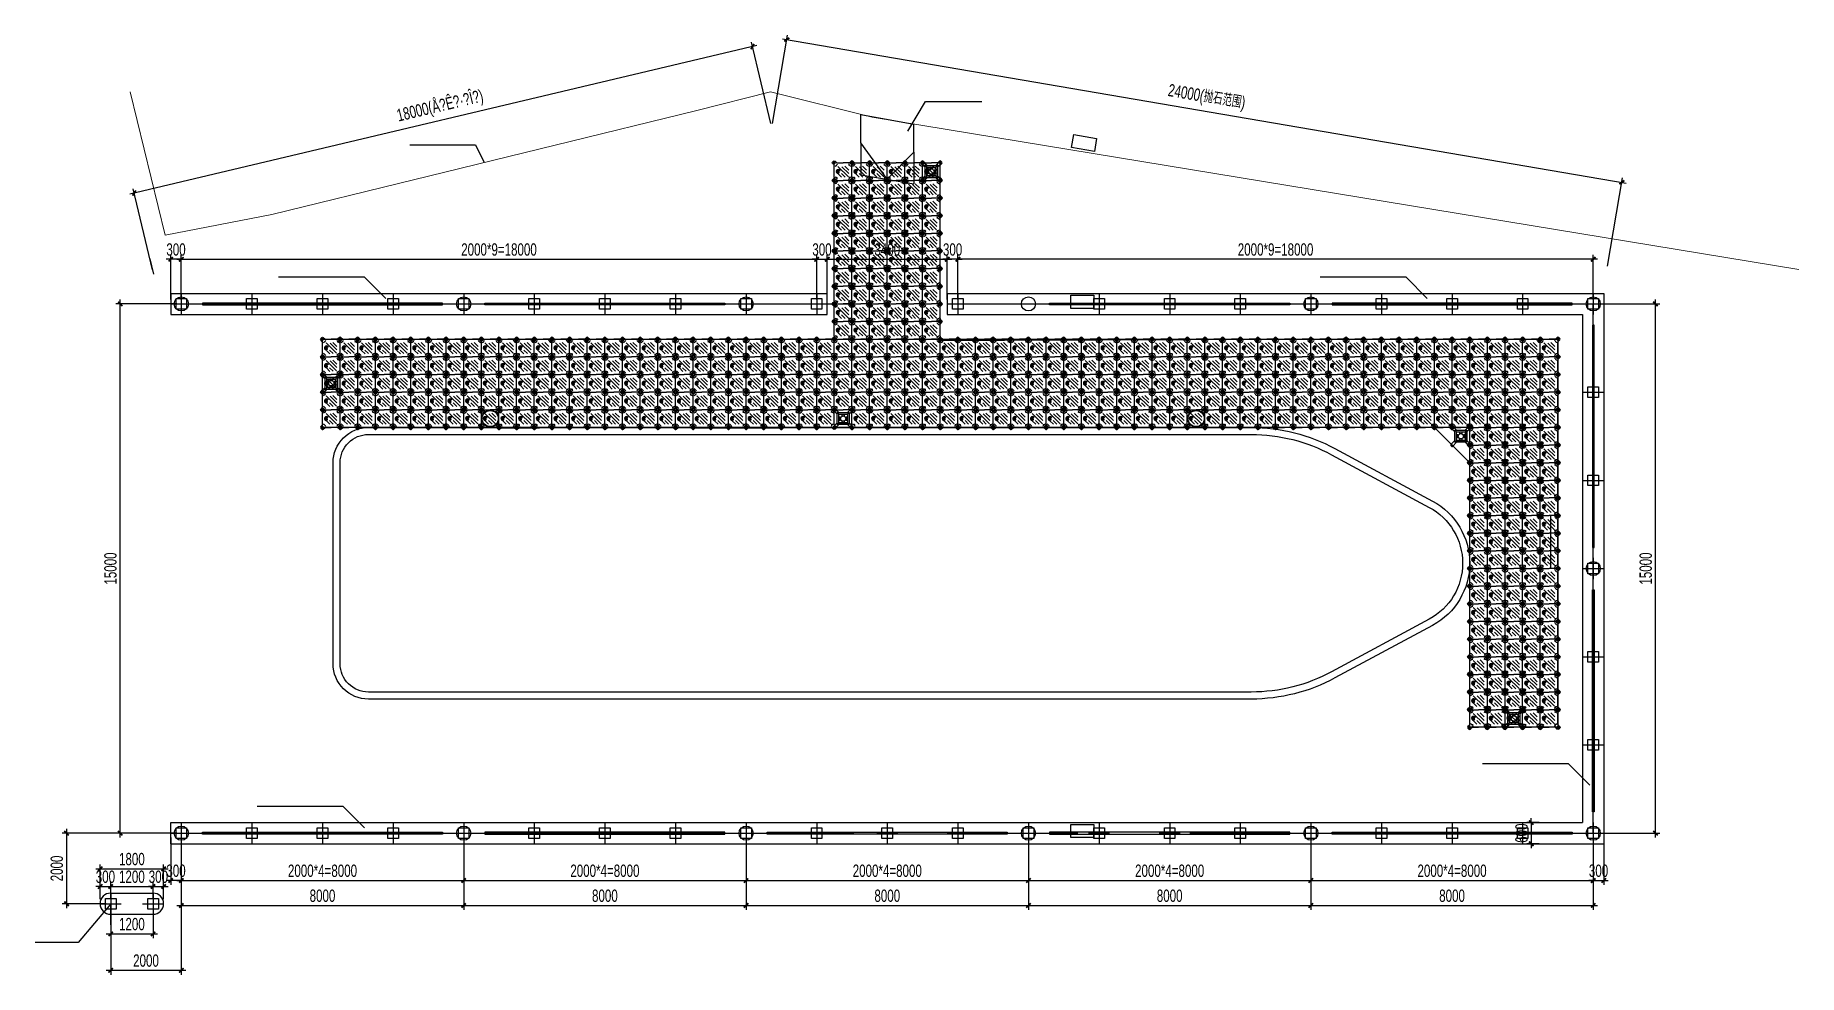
# Model space of a CAD drawing. Header units: millimetres. Extents: x -1491330 to -1355454, y 1413078 to 1531173.
# Drawn here: x -1405412 to -1355454, y 1445272 to 1471900 of the extents above; entities that cross this region are included whole.
import ezdxf

# ---------------------------------------------------------------- set-up
doc = ezdxf.new("R2010")
doc.units = ezdxf.units.MM
doc.header["$LTSCALE"] = 10
doc.linetypes.add('CENTER2', pattern=[28.575000000000003, 19.05, -3.175, 3.175, -3.175])
doc.linetypes.add('HIDDEN', pattern=[0.375, 0.25, -0.125])
doc.layers.get('0').update_dxf_attribs({"linetype": 'CONTINUOUS'})
doc.layers.get('DEFPOINTS').update_dxf_attribs({"linetype": 'CONTINUOUS'})
doc.layers.add('Ri_蓝线(河口线)', color=5, linetype='CONTINUOUS', lineweight=0)
for name, color, linetype in [('标注', 3, 'CONTINUOUS'), ('蓝色浮筒', 150, 'CONTINUOUS'), ('轮廓', 4, 'CONTINUOUS')]:
    doc.layers.add(name, color=color, linetype=linetype)
doc.styles.add('文字', font='rhutj-e.shx', dxfattribs={"width": 0.7, "bigfont": 'rhutj.shx'})
doc.dimstyles.new('100', dxfattribs={"dimscale": 100, "dimtxt": 3.5, "dimasz": 1.25, "dimexe": 1.25, "dimexo": 1.25, "dimgap": 1, "dimtad": 1, "dimdec": 0, "dimdsep": 46, "dimtxsty": '文字', "dimblk1": 'ARCHTICK', "dimblk2": 'ARCHTICK', "dimsah": 1, "dimcen": 1, "dimdle": 1.25, "dimadec": 0, "dimazin": 0, "dimtfac": 1, "dimtdec": 0, "dimtix": 1, "dimtmove": 2, "dimatfit": 3, "dimldrblk": 'ARCHTICK', "dimfxl": 0, "dimtolj": 1, "dimtzin": 0, "dimarcsym": 0})

msp = doc.modelspace()

# ---------------------------------------------------------------- blocks, each defined once
blk = doc.blocks.new('浮筒')
at = {"layer": '蓝色浮筒'}
for p, q in [((205.6302003763849, 91.87635038245935), (89.91947697568685, 207.5870737832156)), ((286.3020138394786, 112.3965146483388), (92.95370030251797, 305.7448281852994)), ((397.5494884243235, 104.3824520994676), (102.0146903123241, 399.9172502115252)), ((297.6142570796655, 307.5510954801575), (196.1871123386081, 408.9782402212732)), ((390.9146682249848, 315.4426620638114), (294.3448667406337, 412.0124635481625)), ((340.3555093522882, 219.3668885632069), (336.6454834608594, 222.106503803574)), ((396.7329833030235, 301.9496738440939), (395.8986507838126, 302.8763886889792)), ((405.7688726800261, 205.8740263645886), (404.8468373233918, 204.0718375513097)), ((441.2620290485211, 237.7666813225369), (441.1309903566726, 238.4769419304212))]:
    blk.add_line(p, q, dxfattribs=at)
for points in [[(0, 416.8629149992485, 0.1989123675406092), (-8.78679657750763, 438.0761184479925), (-49.49747474433389, 478.7867965644109, -0.4142135615266135), (-49.49747480568476, 521.2132033742964), (-21.21320372167975, 549.4974746830412, -0.4142135623730945), (21.21320314949844, 549.4974746830412), (61.92388156475499, 508.7867965031182, 0.1989123666285534), (83.13708493905142, 500), (250, 500)], [(500, 416.8629149992485, -0.1989123675406092), (508.7867965775076, 438.0761184479925), (549.4974747443339, 478.7867965644109, 0.4142135615266135), (549.4974748056848, 521.2132033742964), (521.2132037216797, 549.4974746830412, 0.4142135623730945), (478.7867968505016, 549.4974746830412), (438.076118435245, 508.7867965031182, -0.1989123666285534), (416.8629150609486, 500), (250, 500)], [(0, 83.13708500075154, -0.1989123675406092), (-8.78679657750763, 61.92388155200751), (-49.49747474433389, 21.21320343558909, 0.4142135615266135), (-49.49747480568476, -21.21320337429643), (-21.21320372167975, -49.49747468304122, 0.4142135623730945), (21.21320314949844, -49.49747468304122), (61.92388156475499, -8.78679650311824, -0.1989123666285534), (83.13708493905142, 0), (250, 0)], [(500, 83.13708500075154, 0.1989123675406092), (508.7867965775076, 61.92388155200751), (549.4974747443339, 21.21320343558909, -0.4142135615266135), (549.4974748056848, -21.21320337429643), (521.2132037216797, -49.49747468304122, -0.4142135623730945), (478.7867968505016, -49.49747468304122), (438.076118435245, -8.78679650311824, 0.1989123666285534), (416.8629150609486, 0), (250, 0)]]:
    blk.add_lwpolyline(points, format="xyb", dxfattribs=at)
for points in [[(0, 416.8629149992485), (0, 83.13708500075154)], [(500, 416.8629149992485), (500, 83.13708500075154)]]:
    blk.add_lwpolyline(points, dxfattribs=at)
for centre in [(67.3536719008116, 412.9850870334776), (75.91866276669316, 419.5662309137988), (78.1199255582178, 74.07751646294491), (83.17877890681848, 426.4280172841973), (88.42740866949316, 433.8866716382327), (414.0674016209086, 434.9834015698289), (418.1660728415009, 66.11332836176734), (422.8142654873664, 425.3701035823324), (432.5002303967485, 76.97104860335821), (433.0189386279089, 416.3394290897995)]:
    blk.add_circle(centre, 2, dxfattribs=at)
for centre, radius, start, end in [((-25, 500), 5, 84.26082952398879, 275.7391704760112), ((0, 500), 25, 101.478340955259, 168.521659044741), ((0, 525), 5, 354.2608295243223, 185.7391704756777), ((0, 500), 25, 11.47834095525898, 78.52165904474104), ((25, 500), 5, 264.2608295239887, 95.7391704760112), ((475, 500), 5.000000000000002, 84.26082952398879, 275.7391704760112), ((500, 500), 25.00000000000001, 101.478340955259, 168.521659044741), ((500, 525), 5.000000000000002, 354.2608295243223, 185.7391704756777), ((500, 500), 25.00000000000001, 11.47834095525898, 78.52165904474104), ((525, 500), 5.000000000000002, 264.2608295239887, 95.7391704760112), ((-25, 0), 5, 84.26082952398879, 275.7391704760112), ((0, 500), 25, 191.478340955259, 258.521659044741), ((0, 0), 25, 101.478340955259, 168.521659044741), ((0, 475), 5, 174.2608295243223, 5.739170475677704), ((0, 25), 5, 354.2608295243223, 185.7391704756777), ((0, 500), 25, 281.478340955259, 348.521659044741), ((0, 0), 25, 11.47834095525898, 78.52165904474104), ((25, 0), 5, 264.2608295239887, 95.7391704760112), ((-28.25398547761142, 528.2539854776114), 133.4555350763912, 293.5181258687991, 336.481874134259), ((-28.25398547761142, -28.25398547761142), 133.4555350763912, 23.51812586574103, 66.48187413120094), ((388.2464287861949, 249.4234648569254), 58.38556259601313, 207.896242012864, 325.7581571867134), ((386.3556910124607, 252.98796336347), 56.97713035504315, 216.162697557179, 344.5054198447865), ((370.1100759321125, 275.5727998949587), 11.39630823082916, 349.975665203871, 313.6764435414199), ((376.363046760438, 231.6741556466441), 14.88282298771159, 65.08994397531623, 38.4929382881137), ((379.0160744169261, 266.2455303602037), 1.5, 343.014777841096, 133.67644354142), ((398.8157895246986, 260.1977336457348), 19.20276704810529, 163.014777841096, 221.3036343892543), ((382.8095079858322, 273.3279855377041), 1.5, 169.975665203871, 320.6373309080253), ((383.2634099348215, 246.5328863161267), 1.5, 245.0899439753162, 41.30363438925436), ((398.8157895246986, 260.1977336457348), 19.20276704810529, 314.6135998616414, 140.6373309080253), ((389.1856345381821, 241.8711224373546), 1.5, 62.27924787522498, 218.4929382881137), ((398.8157895246986, 260.1977336457348), 19.20276704810529, 242.279247875225, 292.3895442229447), ((388.3116147510009, 246.5974214326125), 56.78807331828726, 328.0788759268816, 82.32217539685973), ((386.0204859658843, 252.4794310375), 50.61682054949765, 292.9641210517768, 77.78157616229522), ((388.4769678234588, 257.6712196109002), 56.04343301947858, 286.9832758024746, 339.971389887365), ((416.4512801576639, 233.5550020380761), 10.80111904945264, 142.4284319443229, 104.5747121389449), ((528.2539854776114, 528.2539854776114), 133.4555350763912, 203.518125865741, 246.481874131201), ((528.2539854776114, -28.25398547761142), 133.4555350763912, 113.5181258687991, 156.481874134259), ((406.7015076867538, 241.055633120588), 1.5, 322.4284319443229, 112.3895442229446), ((413.3557991407579, 245.4602751195198), 1.5, 134.6135998616413, 284.574712138945), ((475, 0), 5.000000000000002, 84.26082952398879, 275.7391704760112), ((500, 500), 25.00000000000001, 191.478340955259, 258.521659044741), ((500, 0), 25.00000000000001, 101.478340955259, 168.521659044741), ((500, 475), 5.000000000000002, 174.2608295243223, 5.739170475677704), ((500, 25), 5.000000000000002, 354.2608295243223, 185.7391704756777), ((500, 500), 25.00000000000001, 281.478340955259, 348.521659044741), ((500, 0), 25.00000000000001, 11.47834095525898, 78.52165904474104), ((525, 0), 5.000000000000002, 264.2608295239887, 95.7391704760112), ((0, 0), 25, 191.478340955259, 258.521659044741), ((0, -25), 5, 174.2608295243223, 5.739170475677704), ((0, 0), 25, 281.478340955259, 348.521659044741), ((500, 0), 25.00000000000001, 191.478340955259, 258.521659044741), ((500, -25), 5.000000000000002, 174.2608295243223, 5.739170475677704), ((500, 0), 25.00000000000001, 281.478340955259, 348.521659044741)]:
    blk.add_arc(centre, radius, start, end, dxfattribs=at)
blk = doc.blocks.new('sdfgewrgh')
for p, q in [((-31.01394032928511, 16.87180491843992), (-16.87180483417251, 31.01394044755671)), ((18.48353416601822, 31.01394038842136), (127.4974746830612, -78.00000000000091)), ((481.5164658591148, 31.01394032928511), (372.5025253169479, -78)), ((516.8718049184426, 31.01394032928602), (531.0139404475594, 16.87180483417478)), ((-31.01394032928329, -18.48353414088797), (78.00000000000182, -127.4974746830549)), ((-31.01394038841863, -481.5164658339836), (78.00000000000364, -372.5025253169406)), ((18.4835341408907, -531.0139403292856), (127.4974746830576, -422.0000000000005)), ((77.99999999999818, -422.0000000000014), (78.00000000000546, -77.99999999999682)), ((78.00000000000546, -77.99999999999682), (422.0000000000036, -78.00000000000091)), ((78.00000000000546, -77.99999999999682), (128.0000000000055, -127.9999999999973)), ((127.9999999999964, -372.0000000000014), (77.99999999999818, -422.0000000000009)), ((422.0000000000036, -422.0000000000041), (77.99999999999818, -422.0000000000009)), ((122.9999999999964, -377.0000000000014), (123.0000000000036, -122.9999999999973)), ((123.0000000000036, -122.9999999999973), (377.0000000000036, -123.0000000000005)), ((377.0000000000036, -377.0000000000041), (123.0000000000018, -377.0000000000009)), ((127.9999999999964, -372.0000000000014), (128.0000000000055, -127.9999999999973)), ((128.0000000000055, -127.9999999999973), (372.0000000000055, -128.0000000000009)), ((372.0000000000036, -372.0000000000045), (127.9999999999964, -372.0000000000014)), ((422.0000000000055, -77.99999999999909), (372.0000000000073, -128.0000000000005)), ((372.0000000000055, -128.0000000000005), (372.0000000000036, -372.0000000000041)), ((372.0000000000055, -372.0000000000041), (422, -422.0000000000041)), ((481.5164658339836, -531.0139403884232), (372.5025253169406, -422.0000000000009)), ((377.0000000000055, -123), (377.0000000000055, -377.0000000000041)), ((531.0139403884241, -18.48353416601685), (422.0000000000018, -127.4974746830599)), ((422.0000000000055, -78.00000000000091), (422, -422.0000000000045)), ((531.0139403292851, -481.5164658591139), (422, -372.502525316947)), ((-16.87180491843719, -531.0139403292865), (-31.01394044755398, -516.8718048341752)), ((531.0139403292869, -516.8718049184417), (516.8718048341761, -531.0139404475585))]:
    blk.add_line(p, q)
for points in [[(133, -290), (173, -290), (173, -210), (133, -210)], [(210.0000000000018, -132.9999999999991), (210.0000000000018, -172.9999999999991), (290.0000000000018, -172.9999999999991), (290.0000000000018, -132.9999999999991)], [(290.0000000000018, -367.0000000000027), (290.0000000000018, -327.0000000000027), (210.0000000000018, -327.0000000000027), (210.0000000000018, -367.0000000000027)], [(367.0000000000055, -210.0000000000009), (327.0000000000055, -210.0000000000005), (327.0000000000055, -290.0000000000005), (367.0000000000055, -290.0000000000009)]]:
    blk.add_lwpolyline(points, close=True)
for centre, radius in [((0, 9.095e-13), 8), ((500.0000000000055, -4.547e-13), 8), ((0, -500.0000000000005), 8), ((250, -250), 75), ((500.0000000000018, -500.0000000000027), 8)]:
    blk.add_circle(centre, radius)
for centre, start, end in [((-13.33627079962025, -0.8058646112231145), 134.9999999998894, 225.0000000001106), ((0.8058646363551816, 13.33627085875651), 45.00000000011054, 134.9999998082826), ((499.1941353887796, 13.33627079962207), 45, 135), ((513.3362708587592, -0.8058646363533626), 315, 44.99999980835625), ((-13.33627085875378, -499.1941353636471), 134.9999999998894, 224.9999998082641), ((513.3362707996239, -499.1941353887787), 315.0000000000368, 44.99999999996315), ((0.805864611225843, -513.3362707996225), 225.0000000001106, 314.9999999998896), ((499.1941353636466, -513.3362708587583), 224.9999999999631, 314.9999998082826)]:
    blk.add_arc(centre, 25, start, end)
blk = doc.blocks.new('_ARCHTICK')
at = {"color": 0, "linetype": 'ByBlock', "const_width": 0.4}
blk.add_lwpolyline([(-0.5, -0.5), (0.5, 0.5)], dxfattribs=at)
blk = doc.blocks.new('*D32')
at = {"layer": 'DEFPOINTS', "color": 0, "transparency": 16777216}
for p in [(-1403005.749414518, 1464284.882658849), (-1401274.806512068, 1464284.882658849), (-1401274.806512048, 1449284.882658832)]:
    blk.add_point(p, dxfattribs=at)
at = {"layer": '标注', "color": 0, "lineweight": -2, "transparency": 16777216}
for p, q in [((-1401399.806512068, 1464284.882658849), (-1403130.749414518, 1464284.882658849)), ((-1403005.749414518, 1449159.882658832), (-1403005.749414518, 1464409.882658849)), ((-1401399.806512048, 1449284.882658832), (-1403130.749414518, 1449284.882658832))]:
    blk.add_line(p, q, dxfattribs=at)
at = {"layer": '标注', "color": 0, "lineweight": -2, "transparency": 16777216, "xscale": 125, "yscale": 125, "zscale": 125}
for p, rotation in [((-1403005.749414518, 1464284.882658849), 90), ((-1403005.749414518, 1449284.882658832), 270)]:
    blk.add_blockref('_ARCHTICK', p, dxfattribs=dict(at, rotation=rotation))
at = {"layer": '标注', "color": 0, "transparency": 16777216, "insert": (-1403280.749414518, 1456784.88265884), "char_height": 350, "attachment_point": 5, "rotation": 90, "style": '文字'}
blk.add_mtext('\\A1;15000', dxfattribs=at)
blk = doc.blocks.new('*D33')
at = {"layer": 'DEFPOINTS', "color": 0, "transparency": 16777216}
for p in [(-1401274.806512047, 1449284.882658832), (-1393274.806512051, 1449284.882658868), (-1393274.806512051, 1447234.980780988)]:
    blk.add_point(p, dxfattribs=at)
at = {"layer": '标注', "color": 0, "lineweight": -2, "transparency": 16777216}
for p, q in [((-1401274.806512047, 1449159.882658832), (-1401274.806512047, 1447109.980780988)), ((-1393274.806512051, 1449159.882658868), (-1393274.806512051, 1447109.980780988)), ((-1401399.806512047, 1447234.980780988), (-1393149.806512051, 1447234.980780988))]:
    blk.add_line(p, q, dxfattribs=at)
at = {"layer": '标注', "color": 0, "lineweight": -2, "transparency": 16777216, "xscale": 125, "yscale": 125, "zscale": 125, "rotation": 180}
blk.add_blockref('_ARCHTICK', (-1401274.806512047, 1447234.980780988), dxfattribs=at)
at = {"layer": '标注', "color": 0, "lineweight": -2, "transparency": 16777216, "xscale": 125, "yscale": 125, "zscale": 125}
blk.add_blockref('_ARCHTICK', (-1393274.806512051, 1447234.980780988), dxfattribs=at)
at = {"layer": '标注', "color": 0, "transparency": 16777216, "insert": (-1397274.806512049, 1447509.980780988), "char_height": 350, "attachment_point": 5, "style": '文字'}
blk.add_mtext('\\A1;8000', dxfattribs=at)
blk = doc.blocks.new('*D34')
at = {"layer": 'DEFPOINTS', "color": 0, "transparency": 16777216}
for p in [(-1393274.806512051, 1449284.882658868), (-1385274.806512062, 1449284.882658846), (-1385274.806512062, 1447234.980780988)]:
    blk.add_point(p, dxfattribs=at)
at = {"layer": '标注', "color": 0, "lineweight": -2, "transparency": 16777216}
for p, q in [((-1393274.806512051, 1449159.882658868), (-1393274.806512051, 1447109.980780988)), ((-1385274.806512062, 1449159.882658846), (-1385274.806512062, 1447109.980780988)), ((-1393399.806512051, 1447234.980780988), (-1385149.806512062, 1447234.980780988))]:
    blk.add_line(p, q, dxfattribs=at)
at = {"layer": '标注', "color": 0, "lineweight": -2, "transparency": 16777216, "xscale": 125, "yscale": 125, "zscale": 125, "rotation": 180}
blk.add_blockref('_ARCHTICK', (-1393274.806512051, 1447234.980780988), dxfattribs=at)
at = {"layer": '标注', "color": 0, "lineweight": -2, "transparency": 16777216, "xscale": 125, "yscale": 125, "zscale": 125}
blk.add_blockref('_ARCHTICK', (-1385274.806512062, 1447234.980780988), dxfattribs=at)
at = {"layer": '标注', "color": 0, "transparency": 16777216, "insert": (-1389274.806512056, 1447509.980780988), "char_height": 350, "attachment_point": 5, "style": '文字'}
blk.add_mtext('\\A1;8000', dxfattribs=at)
blk = doc.blocks.new('*D35')
at = {"layer": 'DEFPOINTS', "color": 0, "transparency": 16777216}
for p in [(-1385274.806512062, 1449284.882658846), (-1377274.806512036, 1449284.882658878), (-1377274.806512036, 1447234.980780988)]:
    blk.add_point(p, dxfattribs=at)
at = {"layer": '标注', "color": 0, "lineweight": -2, "transparency": 16777216}
for p, q in [((-1385274.806512062, 1449159.882658846), (-1385274.806512062, 1447109.980780988)), ((-1377274.806512036, 1449159.882658878), (-1377274.806512036, 1447109.980780988)), ((-1385399.806512062, 1447234.980780988), (-1377149.806512036, 1447234.980780988))]:
    blk.add_line(p, q, dxfattribs=at)
at = {"layer": '标注', "color": 0, "lineweight": -2, "transparency": 16777216, "xscale": 125, "yscale": 125, "zscale": 125, "rotation": 180}
blk.add_blockref('_ARCHTICK', (-1385274.806512062, 1447234.980780988), dxfattribs=at)
at = {"layer": '标注', "color": 0, "lineweight": -2, "transparency": 16777216, "xscale": 125, "yscale": 125, "zscale": 125}
blk.add_blockref('_ARCHTICK', (-1377274.806512036, 1447234.980780988), dxfattribs=at)
at = {"layer": '标注', "color": 0, "transparency": 16777216, "insert": (-1381274.806512049, 1447509.980780988), "char_height": 350, "attachment_point": 5, "style": '文字'}
blk.add_mtext('\\A1;8000', dxfattribs=at)
blk = doc.blocks.new('*D36')
at = {"layer": 'DEFPOINTS', "color": 0, "transparency": 16777216}
for p in [(-1377274.806512036, 1449284.882658878), (-1369274.80651204, 1449284.882658914), (-1369274.80651204, 1447234.980780988)]:
    blk.add_point(p, dxfattribs=at)
at = {"layer": '标注', "color": 0, "lineweight": -2, "transparency": 16777216}
for p, q in [((-1377274.806512036, 1449159.882658878), (-1377274.806512036, 1447109.980780988)), ((-1369274.80651204, 1449159.882658914), (-1369274.80651204, 1447109.980780988)), ((-1377399.806512036, 1447234.980780988), (-1369149.80651204, 1447234.980780988))]:
    blk.add_line(p, q, dxfattribs=at)
at = {"layer": '标注', "color": 0, "lineweight": -2, "transparency": 16777216, "xscale": 125, "yscale": 125, "zscale": 125, "rotation": 180}
blk.add_blockref('_ARCHTICK', (-1377274.806512036, 1447234.980780988), dxfattribs=at)
at = {"layer": '标注', "color": 0, "lineweight": -2, "transparency": 16777216, "xscale": 125, "yscale": 125, "zscale": 125}
blk.add_blockref('_ARCHTICK', (-1369274.80651204, 1447234.980780988), dxfattribs=at)
at = {"layer": '标注', "color": 0, "transparency": 16777216, "insert": (-1373274.806512038, 1447509.980780988), "char_height": 350, "attachment_point": 5, "style": '文字'}
blk.add_mtext('\\A1;8000', dxfattribs=at)
blk = doc.blocks.new('*D37')
at = {"layer": 'DEFPOINTS', "color": 0, "transparency": 16777216}
for p in [(-1369274.80651204, 1449284.882658914), (-1361274.806512059, 1449284.882658835), (-1361274.806512059, 1447234.980780988)]:
    blk.add_point(p, dxfattribs=at)
at = {"layer": '标注', "color": 0, "lineweight": -2, "transparency": 16777216}
for p, q in [((-1369274.80651204, 1449159.882658914), (-1369274.80651204, 1447109.980780988)), ((-1361274.806512059, 1449159.882658835), (-1361274.806512059, 1447109.980780988)), ((-1369399.80651204, 1447234.980780988), (-1361149.806512059, 1447234.980780988))]:
    blk.add_line(p, q, dxfattribs=at)
at = {"layer": '标注', "color": 0, "lineweight": -2, "transparency": 16777216, "xscale": 125, "yscale": 125, "zscale": 125, "rotation": 180}
blk.add_blockref('_ARCHTICK', (-1369274.80651204, 1447234.980780988), dxfattribs=at)
at = {"layer": '标注', "color": 0, "lineweight": -2, "transparency": 16777216, "xscale": 125, "yscale": 125, "zscale": 125}
blk.add_blockref('_ARCHTICK', (-1361274.806512059, 1447234.980780988), dxfattribs=at)
at = {"layer": '标注', "color": 0, "transparency": 16777216, "insert": (-1365274.806512049, 1447509.980780988), "char_height": 350, "attachment_point": 5, "style": '文字'}
blk.add_mtext('\\A1;8000', dxfattribs=at)
blk = doc.blocks.new('*D50')
at = {"layer": 'DEFPOINTS', "color": 0, "transparency": 16777216}
for p in [(-1403274.806512041, 1447284.882658795), (-1401274.806512047, 1447234.980780988), (-1403274.806512041, 1445397.128950009)]:
    blk.add_point(p, dxfattribs=at)
at = {"layer": '标注', "color": 0, "lineweight": -2, "transparency": 16777216}
for p, q in [((-1403274.806512041, 1447159.882658795), (-1403274.806512041, 1445272.128950009)), ((-1401274.806512047, 1447109.980780988), (-1401274.806512047, 1445272.128950009)), ((-1401149.806512047, 1445397.128950009), (-1403399.806512041, 1445397.128950009))]:
    blk.add_line(p, q, dxfattribs=at)
at = {"layer": '标注', "color": 0, "lineweight": -2, "transparency": 16777216, "xscale": 125, "yscale": 125, "zscale": 125, "rotation": 180}
blk.add_blockref('_ARCHTICK', (-1403274.806512041, 1445397.128950009), dxfattribs=at)
at = {"layer": '标注', "color": 0, "lineweight": -2, "transparency": 16777216, "xscale": 125, "yscale": 125, "zscale": 125}
blk.add_blockref('_ARCHTICK', (-1401274.806512047, 1445397.128950009), dxfattribs=at)
at = {"layer": '标注', "color": 0, "transparency": 16777216, "insert": (-1402274.806512044, 1445672.128950009), "char_height": 350, "attachment_point": 5, "style": '文字'}
blk.add_mtext('\\A1;2000', dxfattribs=at)
blk = doc.blocks.new('*D38')
at = {"layer": 'DEFPOINTS', "color": 0, "transparency": 16777216}
for p in [(-1403005.749414516, 1449284.882658832), (-1404525.427450304, 1447284.882658795), (-1403274.806512041, 1447284.882658795)]:
    blk.add_point(p, dxfattribs=at)
at = {"layer": '标注', "color": 0, "lineweight": -2, "transparency": 16777216}
for p, q in [((-1404525.427450304, 1449409.882658832), (-1404525.427450304, 1447159.882658795)), ((-1403130.749414516, 1449284.882658832), (-1404650.427450304, 1449284.882658832)), ((-1403399.806512041, 1447284.882658795), (-1404650.427450304, 1447284.882658795))]:
    blk.add_line(p, q, dxfattribs=at)
at = {"layer": '标注', "color": 0, "lineweight": -2, "transparency": 16777216, "xscale": 125, "yscale": 125, "zscale": 125}
for p, rotation in [((-1404525.427450304, 1449284.882658832), 90), ((-1404525.427450304, 1447284.882658795), 270)]:
    blk.add_blockref('_ARCHTICK', p, dxfattribs=dict(at, rotation=rotation))
at = {"layer": '标注', "color": 0, "transparency": 16777216, "insert": (-1404800.427450303, 1448284.882658814), "char_height": 350, "attachment_point": 5, "rotation": 90, "style": '文字'}
blk.add_mtext('\\A1;2000', dxfattribs=at)
blk = doc.blocks.new('*D51')
at = {"layer": 'DEFPOINTS', "color": 0, "transparency": 16777216}
for p in [(-1361274.806512486, 1464284.882658549), (-1359512.2281868, 1464284.882658549), (-1361274.806512521, 1449284.882658725)]:
    blk.add_point(p, dxfattribs=at)
at = {"layer": '标注', "color": 0, "lineweight": -2, "transparency": 16777216}
for p, q in [((-1361149.806512486, 1464284.882658549), (-1359387.2281868, 1464284.882658549)), ((-1359512.2281868, 1449159.882658725), (-1359512.2281868, 1464409.882658549)), ((-1361149.806512521, 1449284.882658725), (-1359387.2281868, 1449284.882658725))]:
    blk.add_line(p, q, dxfattribs=at)
at = {"layer": '标注', "color": 0, "lineweight": -2, "transparency": 16777216, "xscale": 125, "yscale": 125, "zscale": 125}
for p, rotation in [((-1359512.2281868, 1464284.882658549), 90), ((-1359512.2281868, 1449284.882658725), 270)]:
    blk.add_blockref('_ARCHTICK', p, dxfattribs=dict(at, rotation=rotation))
at = {"layer": '标注', "color": 0, "transparency": 16777216, "insert": (-1359787.2281868, 1456784.882658637), "char_height": 350, "attachment_point": 5, "rotation": 90, "style": '文字'}
blk.add_mtext('\\A1;15000', dxfattribs=at)
blk = doc.blocks.new('*D39')
at = {"layer": 'DEFPOINTS', "color": 0, "transparency": 16777216}
for p in [(-1362680.956836441, 1449584.882658727), (-1363030.80246385, 1448984.882658731), (-1362680.956836442, 1448984.882658731)]:
    blk.add_point(p, dxfattribs=at)
at = {"layer": '标注', "color": 0, "lineweight": -2, "transparency": 16777216}
for p, q in [((-1362805.956836441, 1449584.882658727), (-1363155.80246385, 1449584.882658727)), ((-1363030.80246385, 1449584.882658727), (-1363030.80246385, 1449709.882658727)), ((-1363030.80246385, 1449584.882658727), (-1363030.80246385, 1448984.882658731)), ((-1362805.956836442, 1448984.882658731), (-1363155.80246385, 1448984.882658731)), ((-1363030.80246385, 1448984.882658731), (-1363030.80246385, 1448859.882658731))]:
    blk.add_line(p, q, dxfattribs=at)
at = {"layer": '标注', "color": 0, "lineweight": -2, "transparency": 16777216, "xscale": 125, "yscale": 125, "zscale": 125}
for p, rotation in [((-1363030.80246385, 1449584.882658727), 270), ((-1363030.80246385, 1448984.882658731), 90)]:
    blk.add_blockref('_ARCHTICK', p, dxfattribs=dict(at, rotation=rotation))
at = {"layer": '标注', "color": 0, "transparency": 16777216, "insert": (-1363305.80246385, 1449284.882658729), "char_height": 350, "attachment_point": 5, "rotation": 90, "style": '文字'}
blk.add_mtext('\\A1;600', dxfattribs=at)
blk = doc.blocks.new('*D40')
at = {"layer": 'DEFPOINTS', "color": 0, "transparency": 16777216}
for p in [(-1383274.806511995, 1465550.195307159), (-1401274.806512067, 1464284.882658848), (-1383274.806511995, 1464284.882658646)]:
    blk.add_point(p, dxfattribs=at)
at = {"layer": '标注', "color": 0, "lineweight": -2, "transparency": 16777216}
for p, q in [((-1401399.806512067, 1465550.195307159), (-1383149.806511995, 1465550.195307159)), ((-1401274.806512067, 1464409.882658848), (-1401274.806512067, 1465675.195307159)), ((-1383274.806511995, 1464409.882658646), (-1383274.806511995, 1465675.195307159))]:
    blk.add_line(p, q, dxfattribs=at)
at = {"layer": '标注', "color": 0, "lineweight": -2, "transparency": 16777216, "xscale": 125, "yscale": 125, "zscale": 125, "rotation": 180}
blk.add_blockref('_ARCHTICK', (-1401274.806512067, 1465550.195307159), dxfattribs=at)
at = {"layer": '标注', "color": 0, "lineweight": -2, "transparency": 16777216, "xscale": 125, "yscale": 125, "zscale": 125}
blk.add_blockref('_ARCHTICK', (-1383274.806511995, 1465550.195307159), dxfattribs=at)
at = {"layer": '标注', "color": 0, "transparency": 16777216, "insert": (-1392274.806512031, 1465825.195307159), "char_height": 350, "attachment_point": 5, "style": '文字'}
blk.add_mtext('\\A1;2000*9=18000', dxfattribs=at)
blk = doc.blocks.new('*D41')
at = {"layer": 'DEFPOINTS', "color": 0, "transparency": 16777216}
for p in [(-1382974.806511994, 1465550.195307159), (-1383274.806511995, 1464284.88265864), (-1382974.806511994, 1464284.882658683)]:
    blk.add_point(p, dxfattribs=at)
at = {"layer": '标注', "color": 0, "lineweight": -2, "transparency": 16777216}
for p, q in [((-1383274.806511995, 1465550.195307159), (-1383399.806511995, 1465550.195307159)), ((-1383274.806511995, 1464409.88265864), (-1383274.806511995, 1465675.195307159)), ((-1383274.806511995, 1465550.195307159), (-1382974.806511994, 1465550.195307159)), ((-1382974.806511994, 1464409.882658683), (-1382974.806511994, 1465675.195307159)), ((-1382974.806511994, 1465550.195307159), (-1382849.806511994, 1465550.195307159))]:
    blk.add_line(p, q, dxfattribs=at)
at = {"layer": '标注', "color": 0, "lineweight": -2, "transparency": 16777216, "xscale": 125, "yscale": 125, "zscale": 125}
blk.add_blockref('_ARCHTICK', (-1383274.806511995, 1465550.195307159), dxfattribs=at)
at = {"layer": '标注', "color": 0, "lineweight": -2, "transparency": 16777216, "xscale": 125, "yscale": 125, "zscale": 125, "rotation": 180}
blk.add_blockref('_ARCHTICK', (-1382974.806511994, 1465550.195307159), dxfattribs=at)
at = {"layer": '标注', "color": 0, "transparency": 16777216, "insert": (-1383124.806511995, 1465825.195307159), "char_height": 350, "attachment_point": 5, "style": '文字'}
blk.add_mtext('\\A1;300', dxfattribs=at)
blk = doc.blocks.new('*D42')
at = {"layer": 'DEFPOINTS', "color": 0, "transparency": 16777216}
for p in [(-1384548.599343307, 1469277.313518046), (-1402608.853695324, 1467427.336863315), (-1402063.280523349, 1465125.694816234)]:
    blk.add_point(p, dxfattribs=at)
at = {"layer": '标注', "color": 0, "lineweight": -2, "transparency": 16777216}
for p, q in [((-1384972.542783868, 1471607.786250792), (-1402730.483426739, 1467398.506177649)), ((-1384577.430028973, 1469398.943249461), (-1385123.003200948, 1471700.585296541)), ((-1402092.111209014, 1465247.324547649), (-1402637.68438099, 1467548.96659473))]:
    blk.add_line(p, q, dxfattribs=at)
at = {"layer": '标注', "color": 0, "lineweight": -2, "transparency": 16777216, "xscale": 125, "yscale": 125, "zscale": 125}
for p, rotation in [((-1385094.172515283, 1471578.955565126), 13.33507713450174), ((-1402608.853695324, 1467427.336863315), 193.3350771345017)]:
    blk.add_blockref('_ARCHTICK', p, dxfattribs=dict(at, rotation=rotation))
at = {"layer": '标注', "color": 0, "transparency": 16777216, "insert": (-1393936.08311659, 1469859.926759704), "char_height": 350, "attachment_point": 5, "rotation": 13.335077134501725, "style": '文字'}
blk.add_mtext('\\A1;18000(Å?Ê?·?Î?)', dxfattribs=at)
blk = doc.blocks.new('*D43')
at = {"layer": 'DEFPOINTS', "color": 0, "transparency": 16777216}
for p in [(-1384548.599343308, 1469277.313518046), (-1360464.970942239, 1467732.993291424), (-1360892.10050063, 1465233.973014669)]:
    blk.add_point(p, dxfattribs=at)
at = {"layer": '标注', "color": 0, "lineweight": -2, "transparency": 16777216}
for p, q in [((-1384527.539885875, 1469400.526744822), (-1384100.410327483, 1471899.547021577)), ((-1384244.683011692, 1471797.393252233), (-1360341.757715462, 1467711.933833991)), ((-1360871.041043198, 1465357.186241445), (-1360443.911484806, 1467856.2065182))]:
    blk.add_line(p, q, dxfattribs=at)
at = {"layer": '标注', "color": 0, "lineweight": -2, "transparency": 16777216, "xscale": 125, "yscale": 125, "zscale": 125}
for p, rotation in [((-1384121.469784916, 1471776.333794801), 170.300797504776), ((-1360464.970942239, 1467732.993291424), 350.300797504776)]:
    blk.add_blockref('_ARCHTICK', p, dxfattribs=dict(at, rotation=rotation))
at = {"layer": '标注', "color": 0, "transparency": 16777216, "insert": (-1372231.445955109, 1470116.089008323), "char_height": 350, "attachment_point": 5, "rotation": 350.300797504776, "style": '文字'}
blk.add_mtext('\\A1;24000(抛石范围)', dxfattribs=at)
blk = doc.blocks.new('A$C23307240')
at = {"layer": '轮廓', "color": 6, "linetype": 'CENTER2', "ltscale": 20}
for p, q in [((-300, 0), (300, 0)), ((0, 300), (0, -300))]:
    blk.add_line(p, q, dxfattribs=at)
at = {"layer": '轮廓', "color": 5, "linetype": 'HIDDEN', "ltscale": 200}
blk.add_lwpolyline([(-150, 150), (150, 150), (150, -150), (-150, -150)], close=True, dxfattribs=at)
blk = doc.blocks.new('*D52')
at = {"layer": 'DEFPOINTS', "color": 0, "transparency": 16777216}
for p in [(-1401574.80651204, 1465550.195307159), (-1401574.80651204, 1464284.882658752), (-1401274.806511995, 1464284.882658656)]:
    blk.add_point(p, dxfattribs=at)
at = {"layer": '标注', "color": 0, "lineweight": -2, "transparency": 16777216}
for p, q in [((-1401574.80651204, 1465550.195307159), (-1401699.80651204, 1465550.195307159)), ((-1401574.80651204, 1464409.882658752), (-1401574.80651204, 1465675.195307159)), ((-1401274.806511995, 1465550.195307159), (-1401574.80651204, 1465550.195307159)), ((-1401274.806511995, 1464409.882658656), (-1401274.806511995, 1465675.195307159)), ((-1401274.806511995, 1465550.195307159), (-1401149.806511995, 1465550.195307159))]:
    blk.add_line(p, q, dxfattribs=at)
at = {"layer": '标注', "color": 0, "lineweight": -2, "transparency": 16777216, "xscale": 125, "yscale": 125, "zscale": 125}
blk.add_blockref('_ARCHTICK', (-1401574.80651204, 1465550.195307159), dxfattribs=at)
at = {"layer": '标注', "color": 0, "lineweight": -2, "transparency": 16777216, "xscale": 125, "yscale": 125, "zscale": 125, "rotation": 180}
blk.add_blockref('_ARCHTICK', (-1401274.806511995, 1465550.195307159), dxfattribs=at)
at = {"layer": '标注', "color": 0, "transparency": 16777216, "insert": (-1401424.806512018, 1465825.195307159), "char_height": 350, "attachment_point": 5, "style": '文字'}
blk.add_mtext('\\A1;300', dxfattribs=at)
blk = doc.blocks.new('*D53')
at = {"layer": 'DEFPOINTS', "color": 0, "transparency": 16777216}
for p in [(-1379574.806511996, 1465550.195307159), (-1382974.806511994, 1464284.882658623), (-1379574.806511996, 1464284.882658598)]:
    blk.add_point(p, dxfattribs=at)
at = {"layer": '标注', "color": 0, "lineweight": -2, "transparency": 16777216}
for p, q in [((-1383099.806511994, 1465550.195307159), (-1379449.806511996, 1465550.195307159)), ((-1382974.806511994, 1464409.882658623), (-1382974.806511994, 1465675.195307159)), ((-1379574.806511996, 1464409.882658598), (-1379574.806511996, 1465675.195307159))]:
    blk.add_line(p, q, dxfattribs=at)
at = {"layer": '标注', "color": 0, "lineweight": -2, "transparency": 16777216, "xscale": 125, "yscale": 125, "zscale": 125, "rotation": 180}
blk.add_blockref('_ARCHTICK', (-1382974.806511994, 1465550.195307159), dxfattribs=at)
at = {"layer": '标注', "color": 0, "lineweight": -2, "transparency": 16777216, "xscale": 125, "yscale": 125, "zscale": 125}
blk.add_blockref('_ARCHTICK', (-1379574.806511996, 1465550.195307159), dxfattribs=at)
at = {"layer": '标注', "color": 0, "transparency": 16777216, "insert": (-1381274.806511995, 1465825.195307159), "char_height": 350, "attachment_point": 5, "style": '文字'}
blk.add_mtext('\\A1;3400', dxfattribs=at)
blk = doc.blocks.new('*D44')
at = {"layer": 'DEFPOINTS', "color": 0, "transparency": 16777216}
for p in [(-1379274.806511994, 1465550.195307159), (-1379274.806511994, 1464284.882658646), (-1361274.806511923, 1464284.882658848)]:
    blk.add_point(p, dxfattribs=at)
at = {"layer": '标注', "color": 0, "lineweight": -2, "transparency": 16777216}
for p, q in [((-1361149.806511923, 1465550.195307159), (-1379399.806511994, 1465550.195307159)), ((-1379274.806511994, 1464409.882658646), (-1379274.806511994, 1465675.195307159)), ((-1361274.806511923, 1464409.882658848), (-1361274.806511923, 1465675.195307159))]:
    blk.add_line(p, q, dxfattribs=at)
at = {"layer": '标注', "color": 0, "lineweight": -2, "transparency": 16777216, "xscale": 125, "yscale": 125, "zscale": 125, "rotation": 180}
blk.add_blockref('_ARCHTICK', (-1379274.806511994, 1465550.195307159), dxfattribs=at)
at = {"layer": '标注', "color": 0, "lineweight": -2, "transparency": 16777216, "xscale": 125, "yscale": 125, "zscale": 125}
blk.add_blockref('_ARCHTICK', (-1361274.806511923, 1465550.195307159), dxfattribs=at)
at = {"layer": '标注', "color": 0, "transparency": 16777216, "insert": (-1370274.806511959, 1465825.195307159), "char_height": 350, "attachment_point": 5, "style": '文字'}
blk.add_mtext('\\A1;2000*9=18000', dxfattribs=at)
blk = doc.blocks.new('*D45')
at = {"layer": 'DEFPOINTS', "color": 0, "transparency": 16777216}
for p in [(-1379574.806511996, 1465550.195307159), (-1379574.806511996, 1464284.882658683), (-1379274.806511994, 1464284.88265864)]:
    blk.add_point(p, dxfattribs=at)
at = {"layer": '标注', "color": 0, "lineweight": -2, "transparency": 16777216}
for p, q in [((-1379574.806511996, 1465550.195307159), (-1379699.806511996, 1465550.195307159)), ((-1379574.806511996, 1464409.882658683), (-1379574.806511996, 1465675.195307159)), ((-1379274.806511994, 1465550.195307159), (-1379574.806511996, 1465550.195307159)), ((-1379274.806511994, 1464409.88265864), (-1379274.806511994, 1465675.195307159)), ((-1379274.806511994, 1465550.195307159), (-1379149.806511994, 1465550.195307159))]:
    blk.add_line(p, q, dxfattribs=at)
at = {"layer": '标注', "color": 0, "lineweight": -2, "transparency": 16777216, "xscale": 125, "yscale": 125, "zscale": 125}
blk.add_blockref('_ARCHTICK', (-1379574.806511996, 1465550.195307159), dxfattribs=at)
at = {"layer": '标注', "color": 0, "lineweight": -2, "transparency": 16777216, "xscale": 125, "yscale": 125, "zscale": 125, "rotation": 180}
blk.add_blockref('_ARCHTICK', (-1379274.806511994, 1465550.195307159), dxfattribs=at)
at = {"layer": '标注', "color": 0, "transparency": 16777216, "insert": (-1379424.806511995, 1465825.195307159), "char_height": 350, "attachment_point": 5, "style": '文字'}
blk.add_mtext('\\A1;300', dxfattribs=at)
blk = doc.blocks.new('*D54')
at = {"layer": 'DEFPOINTS', "color": 0, "transparency": 16777216}
for p in [(-1401274.806512047, 1449284.882658832), (-1393274.806512047, 1449284.882658821), (-1393274.806512047, 1447942.586666727)]:
    blk.add_point(p, dxfattribs=at)
at = {"layer": '标注', "color": 0, "lineweight": -2, "transparency": 16777216}
for p, q in [((-1401274.806512047, 1449159.882658832), (-1401274.806512047, 1447817.586666727)), ((-1393274.806512047, 1449159.882658821), (-1393274.806512047, 1447817.586666727)), ((-1401399.806512047, 1447942.586666727), (-1393149.806512047, 1447942.586666727))]:
    blk.add_line(p, q, dxfattribs=at)
at = {"layer": '标注', "color": 0, "lineweight": -2, "transparency": 16777216, "xscale": 125, "yscale": 125, "zscale": 125, "rotation": 180}
blk.add_blockref('_ARCHTICK', (-1401274.806512047, 1447942.586666727), dxfattribs=at)
at = {"layer": '标注', "color": 0, "lineweight": -2, "transparency": 16777216, "xscale": 125, "yscale": 125, "zscale": 125}
blk.add_blockref('_ARCHTICK', (-1393274.806512047, 1447942.586666727), dxfattribs=at)
at = {"layer": '标注', "color": 0, "transparency": 16777216, "insert": (-1397274.806512047, 1448217.586666727), "char_height": 350, "attachment_point": 5, "style": '文字'}
blk.add_mtext('\\A1;2000*4=8000', dxfattribs=at)
blk = doc.blocks.new('*D55')
at = {"layer": 'DEFPOINTS', "color": 0, "transparency": 16777216}
for p in [(-1401574.806512047, 1449284.882658832), (-1401274.806512047, 1449284.882658832), (-1401574.806512047, 1447942.586666727)]:
    blk.add_point(p, dxfattribs=at)
at = {"layer": '标注', "color": 0, "lineweight": -2, "transparency": 16777216}
for p, q in [((-1401574.806512047, 1449159.882658832), (-1401574.806512047, 1447817.586666727)), ((-1401274.806512047, 1449159.882658832), (-1401274.806512047, 1447817.586666727)), ((-1401574.806512047, 1447942.586666727), (-1401699.806512047, 1447942.586666727)), ((-1401274.806512047, 1447942.586666727), (-1401574.806512047, 1447942.586666727)), ((-1401274.806512047, 1447942.586666727), (-1401149.806512047, 1447942.586666727))]:
    blk.add_line(p, q, dxfattribs=at)
at = {"layer": '标注', "color": 0, "lineweight": -2, "transparency": 16777216, "xscale": 125, "yscale": 125, "zscale": 125}
blk.add_blockref('_ARCHTICK', (-1401574.806512047, 1447942.586666727), dxfattribs=at)
at = {"layer": '标注', "color": 0, "lineweight": -2, "transparency": 16777216, "xscale": 125, "yscale": 125, "zscale": 125, "rotation": 180}
blk.add_blockref('_ARCHTICK', (-1401274.806512047, 1447942.586666727), dxfattribs=at)
at = {"layer": '标注', "color": 0, "transparency": 16777216, "insert": (-1401424.806512047, 1448217.586666727), "char_height": 350, "attachment_point": 5, "style": '文字'}
blk.add_mtext('\\A1;300', dxfattribs=at)
blk = doc.blocks.new('*D46')
at = {"layer": 'DEFPOINTS', "color": 0, "transparency": 16777216}
for p in [(-1393274.806512047, 1449284.882658826), (-1385274.806512047, 1449284.882658815), (-1385274.806512047, 1447942.586666722)]:
    blk.add_point(p, dxfattribs=at)
at = {"layer": '标注', "color": 0, "lineweight": -2, "transparency": 16777216}
for p, q in [((-1393274.806512047, 1449159.882658826), (-1393274.806512047, 1447817.586666722)), ((-1385274.806512047, 1449159.882658815), (-1385274.806512047, 1447817.586666722)), ((-1393399.806512047, 1447942.586666722), (-1385149.806512047, 1447942.586666722))]:
    blk.add_line(p, q, dxfattribs=at)
at = {"layer": '标注', "color": 0, "lineweight": -2, "transparency": 16777216, "xscale": 125, "yscale": 125, "zscale": 125, "rotation": 180}
blk.add_blockref('_ARCHTICK', (-1393274.806512047, 1447942.586666722), dxfattribs=at)
at = {"layer": '标注', "color": 0, "lineweight": -2, "transparency": 16777216, "xscale": 125, "yscale": 125, "zscale": 125}
blk.add_blockref('_ARCHTICK', (-1385274.806512047, 1447942.586666722), dxfattribs=at)
at = {"layer": '标注', "color": 0, "transparency": 16777216, "insert": (-1389274.806512047, 1448217.586666722), "char_height": 350, "attachment_point": 5, "style": '文字'}
blk.add_mtext('\\A1;2000*4=8000', dxfattribs=at)
blk = doc.blocks.new('*D47')
at = {"layer": 'DEFPOINTS', "color": 0, "transparency": 16777216}
for p in [(-1385274.806512047, 1449284.882658821), (-1377274.806512047, 1449284.88265881), (-1377274.806512047, 1447942.586666717)]:
    blk.add_point(p, dxfattribs=at)
at = {"layer": '标注', "color": 0, "lineweight": -2, "transparency": 16777216}
for p, q in [((-1385274.806512047, 1449159.882658821), (-1385274.806512047, 1447817.586666717)), ((-1377274.806512047, 1449159.88265881), (-1377274.806512047, 1447817.586666717)), ((-1385399.806512047, 1447942.586666717), (-1377149.806512047, 1447942.586666717))]:
    blk.add_line(p, q, dxfattribs=at)
at = {"layer": '标注', "color": 0, "lineweight": -2, "transparency": 16777216, "xscale": 125, "yscale": 125, "zscale": 125, "rotation": 180}
blk.add_blockref('_ARCHTICK', (-1385274.806512047, 1447942.586666717), dxfattribs=at)
at = {"layer": '标注', "color": 0, "lineweight": -2, "transparency": 16777216, "xscale": 125, "yscale": 125, "zscale": 125}
blk.add_blockref('_ARCHTICK', (-1377274.806512047, 1447942.586666717), dxfattribs=at)
at = {"layer": '标注', "color": 0, "transparency": 16777216, "insert": (-1381274.806512047, 1448217.586666717), "char_height": 350, "attachment_point": 5, "style": '文字'}
blk.add_mtext('\\A1;2000*4=8000', dxfattribs=at)
blk = doc.blocks.new('*D48')
at = {"layer": 'DEFPOINTS', "color": 0, "transparency": 16777216}
for p in [(-1377274.806512047, 1449284.882658815), (-1369274.806512047, 1449284.882658805), (-1369274.806512047, 1447942.586666711)]:
    blk.add_point(p, dxfattribs=at)
at = {"layer": '标注', "color": 0, "lineweight": -2, "transparency": 16777216}
for p, q in [((-1377274.806512047, 1449159.882658815), (-1377274.806512047, 1447817.586666711)), ((-1369274.806512047, 1449159.882658805), (-1369274.806512047, 1447817.586666711)), ((-1377399.806512047, 1447942.586666711), (-1369149.806512047, 1447942.586666711))]:
    blk.add_line(p, q, dxfattribs=at)
at = {"layer": '标注', "color": 0, "lineweight": -2, "transparency": 16777216, "xscale": 125, "yscale": 125, "zscale": 125, "rotation": 180}
blk.add_blockref('_ARCHTICK', (-1377274.806512047, 1447942.586666711), dxfattribs=at)
at = {"layer": '标注', "color": 0, "lineweight": -2, "transparency": 16777216, "xscale": 125, "yscale": 125, "zscale": 125}
blk.add_blockref('_ARCHTICK', (-1369274.806512047, 1447942.586666711), dxfattribs=at)
at = {"layer": '标注', "color": 0, "transparency": 16777216, "insert": (-1373274.806512047, 1448217.586666711), "char_height": 350, "attachment_point": 5, "style": '文字'}
blk.add_mtext('\\A1;2000*4=8000', dxfattribs=at)
blk = doc.blocks.new('*D49')
at = {"layer": 'DEFPOINTS', "color": 0, "transparency": 16777216}
for p in [(-1369274.806512047, 1449284.88265881), (-1361274.806512047, 1449284.8826588), (-1361274.806512047, 1447942.586666706)]:
    blk.add_point(p, dxfattribs=at)
at = {"layer": '标注', "color": 0, "lineweight": -2, "transparency": 16777216}
for p, q in [((-1369274.806512047, 1449159.88265881), (-1369274.806512047, 1447817.586666706)), ((-1361274.806512047, 1449159.8826588), (-1361274.806512047, 1447817.586666706)), ((-1369399.806512047, 1447942.586666706), (-1361149.806512047, 1447942.586666706))]:
    blk.add_line(p, q, dxfattribs=at)
at = {"layer": '标注', "color": 0, "lineweight": -2, "transparency": 16777216, "xscale": 125, "yscale": 125, "zscale": 125, "rotation": 180}
blk.add_blockref('_ARCHTICK', (-1369274.806512047, 1447942.586666706), dxfattribs=at)
at = {"layer": '标注', "color": 0, "lineweight": -2, "transparency": 16777216, "xscale": 125, "yscale": 125, "zscale": 125}
blk.add_blockref('_ARCHTICK', (-1361274.806512047, 1447942.586666706), dxfattribs=at)
at = {"layer": '标注', "color": 0, "transparency": 16777216, "insert": (-1365274.806512047, 1448217.586666706), "char_height": 350, "attachment_point": 5, "style": '文字'}
blk.add_mtext('\\A1;2000*4=8000', dxfattribs=at)
blk = doc.blocks.new('*D56')
at = {"layer": 'DEFPOINTS', "color": 0, "transparency": 16777216}
for p in [(-1361274.806512059, 1449284.882658832), (-1360974.806512036, 1449284.882658832), (-1360974.806512036, 1447942.586666706)]:
    blk.add_point(p, dxfattribs=at)
at = {"layer": '标注', "color": 0, "lineweight": -2, "transparency": 16777216}
for p, q in [((-1361274.806512059, 1449159.882658832), (-1361274.806512059, 1447817.586666706)), ((-1360974.806512036, 1449159.882658832), (-1360974.806512036, 1447817.586666706)), ((-1361274.806512059, 1447942.586666706), (-1361399.806512059, 1447942.586666706)), ((-1361274.806512059, 1447942.586666706), (-1360974.806512036, 1447942.586666706)), ((-1360974.806512036, 1447942.586666706), (-1360849.806512036, 1447942.586666706))]:
    blk.add_line(p, q, dxfattribs=at)
at = {"layer": '标注', "color": 0, "lineweight": -2, "transparency": 16777216, "xscale": 125, "yscale": 125, "zscale": 125}
blk.add_blockref('_ARCHTICK', (-1361274.806512059, 1447942.586666706), dxfattribs=at)
at = {"layer": '标注', "color": 0, "lineweight": -2, "transparency": 16777216, "xscale": 125, "yscale": 125, "zscale": 125, "rotation": 180}
blk.add_blockref('_ARCHTICK', (-1360974.806512036, 1447942.586666706), dxfattribs=at)
at = {"layer": '标注', "color": 0, "transparency": 16777216, "insert": (-1361124.806512048, 1448217.586666706), "char_height": 350, "attachment_point": 5, "style": '文字'}
blk.add_mtext('\\A1;300', dxfattribs=at)
blk = doc.blocks.new('*D57')
at = {"layer": 'DEFPOINTS', "color": 0, "transparency": 16777216}
for p in [(-1403274.806511986, 1447284.882658861), (-1402074.806512058, 1447284.882658861), (-1402074.806512058, 1446430.494069641)]:
    blk.add_point(p, dxfattribs=at)
at = {"layer": '标注', "color": 0, "lineweight": -2, "transparency": 16777216}
for p, q in [((-1403274.806511986, 1447159.882658861), (-1403274.806511986, 1446305.494069641)), ((-1402074.806512058, 1447159.882658861), (-1402074.806512058, 1446305.494069641)), ((-1403399.806511986, 1446430.494069641), (-1401949.806512058, 1446430.494069641))]:
    blk.add_line(p, q, dxfattribs=at)
at = {"layer": '标注', "color": 0, "lineweight": -2, "transparency": 16777216, "xscale": 125, "yscale": 125, "zscale": 125, "rotation": 180}
blk.add_blockref('_ARCHTICK', (-1403274.806511986, 1446430.494069641), dxfattribs=at)
at = {"layer": '标注', "color": 0, "lineweight": -2, "transparency": 16777216, "xscale": 125, "yscale": 125, "zscale": 125}
blk.add_blockref('_ARCHTICK', (-1402074.806512058, 1446430.494069641), dxfattribs=at)
at = {"layer": '标注', "color": 0, "transparency": 16777216, "insert": (-1402674.806512022, 1446705.494069641), "char_height": 350, "attachment_point": 5, "style": '文字'}
blk.add_mtext('\\A1;1200', dxfattribs=at)
blk = doc.blocks.new('*D58')
at = {"layer": 'DEFPOINTS', "color": 0, "transparency": 16777216}
for p in [(-1401774.806512058, 1448274.031886001), (-1403574.806512068, 1447284.882658921), (-1401774.806512058, 1447284.882658843)]:
    blk.add_point(p, dxfattribs=at)
at = {"layer": '标注', "color": 0, "lineweight": -2, "transparency": 16777216}
for p, q in [((-1403574.806512068, 1447409.882658921), (-1403574.806512068, 1448399.031886001)), ((-1401774.806512058, 1447409.882658843), (-1401774.806512058, 1448399.031886001)), ((-1403699.806512068, 1448274.031886001), (-1401649.806512058, 1448274.031886001))]:
    blk.add_line(p, q, dxfattribs=at)
at = {"layer": '标注', "color": 0, "lineweight": -2, "transparency": 16777216, "xscale": 125, "yscale": 125, "zscale": 125, "rotation": 180}
blk.add_blockref('_ARCHTICK', (-1403574.806512068, 1448274.031886001), dxfattribs=at)
at = {"layer": '标注', "color": 0, "lineweight": -2, "transparency": 16777216, "xscale": 125, "yscale": 125, "zscale": 125}
blk.add_blockref('_ARCHTICK', (-1401774.806512058, 1448274.031886001), dxfattribs=at)
at = {"layer": '标注', "color": 0, "transparency": 16777216, "insert": (-1402674.806512063, 1448549.031886001), "char_height": 350, "attachment_point": 5, "style": '文字'}
blk.add_mtext('\\A1;1800', dxfattribs=at)
blk = doc.blocks.new('*D59')
at = {"layer": 'DEFPOINTS', "color": 0, "transparency": 16777216}
for p in [(-1403274.806511986, 1447772.956010607), (-1403574.806512058, 1447284.882658861), (-1403274.806511986, 1447284.882658861)]:
    blk.add_point(p, dxfattribs=at)
at = {"layer": '标注', "color": 0, "lineweight": -2, "transparency": 16777216}
for p, q in [((-1403574.806512058, 1447409.882658861), (-1403574.806512058, 1447897.956010607)), ((-1403274.806511986, 1447409.882658861), (-1403274.806511986, 1447897.956010607)), ((-1403574.806512058, 1447772.956010607), (-1403699.806512058, 1447772.956010607)), ((-1403574.806512058, 1447772.956010607), (-1403274.806511986, 1447772.956010607)), ((-1403274.806511986, 1447772.956010607), (-1403149.806511986, 1447772.956010607))]:
    blk.add_line(p, q, dxfattribs=at)
at = {"layer": '标注', "color": 0, "lineweight": -2, "transparency": 16777216, "xscale": 125, "yscale": 125, "zscale": 125}
blk.add_blockref('_ARCHTICK', (-1403574.806512058, 1447772.956010607), dxfattribs=at)
at = {"layer": '标注', "color": 0, "lineweight": -2, "transparency": 16777216, "xscale": 125, "yscale": 125, "zscale": 125, "rotation": 180}
blk.add_blockref('_ARCHTICK', (-1403274.806511986, 1447772.956010607), dxfattribs=at)
at = {"layer": '标注', "color": 0, "transparency": 16777216, "insert": (-1403424.806512022, 1448047.956010607), "char_height": 350, "attachment_point": 5, "style": '文字'}
blk.add_mtext('\\A1;300', dxfattribs=at)
blk = doc.blocks.new('*D60')
at = {"layer": 'DEFPOINTS', "color": 0, "transparency": 16777216}
for p in [(-1403274.806511986, 1447291.132658861), (-1402074.806512058, 1447772.956010607), (-1402074.806512058, 1447291.132658861)]:
    blk.add_point(p, dxfattribs=at)
at = {"layer": '标注', "color": 0, "lineweight": -2, "transparency": 16777216}
for p, q in [((-1403274.806511986, 1447416.132658861), (-1403274.806511986, 1447897.956010607)), ((-1402074.806512058, 1447416.132658861), (-1402074.806512058, 1447897.956010607)), ((-1403399.806511986, 1447772.956010607), (-1401949.806512058, 1447772.956010607))]:
    blk.add_line(p, q, dxfattribs=at)
at = {"layer": '标注', "color": 0, "lineweight": -2, "transparency": 16777216, "xscale": 125, "yscale": 125, "zscale": 125, "rotation": 180}
blk.add_blockref('_ARCHTICK', (-1403274.806511986, 1447772.956010607), dxfattribs=at)
at = {"layer": '标注', "color": 0, "lineweight": -2, "transparency": 16777216, "xscale": 125, "yscale": 125, "zscale": 125}
blk.add_blockref('_ARCHTICK', (-1402074.806512058, 1447772.956010607), dxfattribs=at)
at = {"layer": '标注', "color": 0, "transparency": 16777216, "insert": (-1402674.806512022, 1448047.956010607), "char_height": 350, "attachment_point": 5, "style": '文字'}
blk.add_mtext('\\A1;1200', dxfattribs=at)
blk = doc.blocks.new('*D61')
at = {"layer": 'DEFPOINTS', "color": 0, "transparency": 16777216}
for p in [(-1401774.806512034, 1447772.956010607), (-1402074.806512058, 1447284.882658861), (-1401774.806512034, 1447284.882658921)]:
    blk.add_point(p, dxfattribs=at)
at = {"layer": '标注', "color": 0, "lineweight": -2, "transparency": 16777216}
for p, q in [((-1402074.806512058, 1447409.882658861), (-1402074.806512058, 1447897.956010607)), ((-1401774.806512034, 1447409.882658921), (-1401774.806512034, 1447897.956010607)), ((-1402074.806512058, 1447772.956010607), (-1402199.806512058, 1447772.956010607)), ((-1402074.806512058, 1447772.956010607), (-1401774.806512034, 1447772.956010607)), ((-1401774.806512034, 1447772.956010607), (-1401649.806512034, 1447772.956010607))]:
    blk.add_line(p, q, dxfattribs=at)
at = {"layer": '标注', "color": 0, "lineweight": -2, "transparency": 16777216, "xscale": 125, "yscale": 125, "zscale": 125}
blk.add_blockref('_ARCHTICK', (-1402074.806512058, 1447772.956010607), dxfattribs=at)
at = {"layer": '标注', "color": 0, "lineweight": -2, "transparency": 16777216, "xscale": 125, "yscale": 125, "zscale": 125, "rotation": 180}
blk.add_blockref('_ARCHTICK', (-1401774.806512034, 1447772.956010607), dxfattribs=at)
at = {"layer": '标注', "color": 0, "transparency": 16777216, "insert": (-1401924.806512046, 1448047.956010607), "char_height": 350, "attachment_point": 5, "style": '文字'}
blk.add_mtext('\\A1;300', dxfattribs=at)

# ---------------------------------------------------------------- dimensions: what is measured, and where the dimension line sits
at = {"layer": '标注'}
for p2, distance, picture, middle in [((-1360892.10050063, 1465233.973014669), 2535.2597506534084, '*D43', (-1372231.445955109, 1470116.089008323)), ((-1402063.280523349, 1465125.694816235), -2365.4188210262514, '*D42', (-1393936.08311659, 1469859.926759704))]:
    dim = msp.add_aligned_dim(p1=(-1384548.599343307, 1469277.313518046), p2=p2, distance=distance, text='<>(抛石范围)', dimstyle='100', dxfattribs=at)
    dim.commit()
    dim.dimension.update_dxf_attribs({"geometry": picture, "text_midpoint": middle})
for base, p1, p2, picture, middle in [((-1401574.80651204, 1465550.195307159), (-1401274.806511995, 1464284.882658656), (-1401574.80651204, 1464284.882658752), '*D52', (-1401424.806512018, 1465825.195307159)), ((-1382974.806511994, 1465550.195307159), (-1383274.806511995, 1464284.88265864), (-1382974.806511994, 1464284.882658683), '*D41', (-1383124.806511995, 1465825.195307159)), ((-1379574.806511996, 1465550.195307159), (-1382974.806511994, 1464284.882658623), (-1379574.806511996, 1464284.882658598), '*D53', (-1381274.806511995, 1465825.195307159)), ((-1401574.806512047, 1447942.586666727), (-1401274.806512047, 1449284.882658832), (-1401574.806512047, 1449284.882658832), '*D55', (-1401424.806512047, 1448217.586666727)), ((-1393274.806512051, 1447234.980780988), (-1401274.806512047, 1449284.882658832), (-1393274.806512051, 1449284.882658868), '*D33', (-1397274.806512049, 1447509.980780988)), ((-1385274.806512062, 1447234.980780988), (-1393274.806512051, 1449284.882658868), (-1385274.806512062, 1449284.882658846), '*D34', (-1389274.806512056, 1447509.980780988)), ((-1377274.806512036, 1447234.980780988), (-1385274.806512062, 1449284.882658846), (-1377274.806512036, 1449284.882658878), '*D35', (-1381274.806512049, 1447509.980780988)), ((-1369274.80651204, 1447234.980780988), (-1377274.806512036, 1449284.882658878), (-1369274.80651204, 1449284.882658914), '*D36', (-1373274.806512038, 1447509.980780988)), ((-1361274.806512059, 1447234.980780988), (-1369274.80651204, 1449284.882658914), (-1361274.806512059, 1449284.882658835), '*D37', (-1365274.806512049, 1447509.980780988)), ((-1360974.806512036, 1447942.586666706), (-1361274.806512059, 1449284.882658832), (-1360974.806512036, 1449284.882658832), '*D56', (-1361124.806512048, 1448217.586666706)), ((-1401774.806512058, 1448274.031886001), (-1403574.806512068, 1447284.882658921), (-1401774.806512058, 1447284.882658843), '*D58', (-1402674.806512063, 1448549.031886001)), ((-1403274.806511986, 1447772.956010607), (-1403574.806512058, 1447284.882658861), (-1403274.806511986, 1447284.882658861), '*D59', (-1403424.806512022, 1448047.956010607)), ((-1402074.806512058, 1447772.956010607), (-1403274.806511986, 1447291.132658861), (-1402074.806512058, 1447291.132658861), '*D60', (-1402674.806512022, 1448047.956010607)), ((-1401774.806512034, 1447772.956010607), (-1402074.806512058, 1447284.882658861), (-1401774.806512034, 1447284.882658921), '*D61', (-1401924.806512046, 1448047.956010607)), ((-1403274.806512041, 1445397.128950009), (-1401274.806512047, 1447234.980780988), (-1403274.806512041, 1447284.882658795), '*D50', (-1402274.806512044, 1445672.128950009)), ((-1402074.806512058, 1446430.494069641), (-1403274.806511986, 1447284.882658861), (-1402074.806512058, 1447284.882658861), '*D57', (-1402674.806512022, 1446705.494069641))]:
    dim = msp.add_linear_dim(base=base, p1=p1, p2=p2, dimstyle='100', dxfattribs=at)
    dim.commit()
    dim.dimension.update_dxf_attribs({"geometry": picture, "text_midpoint": middle})
for base, p1, p2, text, picture, middle in [((-1383274.806511995, 1465550.195307159), (-1401274.806512067, 1464284.882658848), (-1383274.806511995, 1464284.882658646), '2000*9=<>', '*D40', (-1392274.806512031, 1465825.195307159)), ((-1393274.806512047, 1447942.586666727), (-1401274.806512047, 1449284.882658832), (-1393274.806512047, 1449284.882658821), '2000*4=<>', '*D54', (-1397274.806512047, 1448217.586666727)), ((-1385274.806512047, 1447942.586666722), (-1393274.806512047, 1449284.882658826), (-1385274.806512047, 1449284.882658815), '2000*4=<>', '*D46', (-1389274.806512047, 1448217.586666722)), ((-1377274.806512047, 1447942.586666717), (-1385274.806512047, 1449284.882658821), (-1377274.806512047, 1449284.88265881), '2000*4=<>', '*D47', (-1381274.806512047, 1448217.586666717)), ((-1369274.806512047, 1447942.586666711), (-1377274.806512047, 1449284.882658815), (-1369274.806512047, 1449284.882658805), '2000*4=<>', '*D48', (-1373274.806512047, 1448217.586666711)), ((-1361274.806512047, 1447942.586666706), (-1369274.806512047, 1449284.88265881), (-1361274.806512047, 1449284.8826588), '2000*4=<>', '*D49', (-1365274.806512047, 1448217.586666706))]:
    dim = msp.add_linear_dim(base=base, p1=p1, p2=p2, text=text, dimstyle='100', dxfattribs=at)
    dim.commit()
    dim.dimension.update_dxf_attribs({"geometry": picture, "text_midpoint": middle})
for base, p1, p2, angle, picture, middle in [((-1379574.806511996, 1465550.195307159), (-1379274.806511994, 1464284.88265864), (-1379574.806511996, 1464284.882658683), 180, '*D45', (-1379424.806511995, 1465825.195307159)), ((-1403005.749414518, 1464284.882658849), (-1401274.806512047, 1449284.882658832), (-1401274.806512067, 1464284.882658848), 90, '*D32', (-1403280.749414518, 1456784.88265884)), ((-1359512.2281868, 1464284.882658549), (-1361274.806512521, 1449284.882658724), (-1361274.806512485, 1464284.882658548), 90, '*D51', (-1359787.2281868, 1456784.882658637)), ((-1404525.427450304, 1447284.882658795), (-1403005.749414515, 1449284.882658832), (-1403274.806512041, 1447284.882658795), 90, '*D38', (-1404800.427450303, 1448284.882658814)), ((-1363030.80246385, 1448984.882658731), (-1362680.95683644, 1449584.882658727), (-1362680.956836442, 1448984.882658731), 90, '*D39', (-1363305.80246385, 1449284.882658729))]:
    dim = msp.add_linear_dim(base=base, p1=p1, p2=p2, angle=angle, dimstyle='100', dxfattribs=at)
    dim.commit()
    dim.dimension.update_dxf_attribs({"geometry": picture, "text_midpoint": middle})
dim = msp.add_linear_dim(base=(-1379274.806511994, 1465550.195307159), p1=(-1361274.806511923, 1464284.882658848), p2=(-1379274.806511994, 1464284.882658646), angle=180, text='2000*9=<>', dimstyle='100', dxfattribs=at)
dim.commit()
dim.dimension.update_dxf_attribs({"geometry": '*D44', "text_midpoint": (-1370274.806511959, 1465825.195307159)})

# ---------------------------------------------------------------- linework, layer by layer
at = {"layer": 'Ri_蓝线(河口线)'}
msp.add_lwpolyline([(-1355453.712503931, 1465261.547409984), (-1381701.595260326, 1469575.505872383), (-1384580.974885901, 1470297.348564311), (-1386670.176966921, 1469764.924241), (-1398711.660569165, 1466815.548495306), (-1401736.09747649, 1466230.958338856), (-1402723.653978429, 1470299.844767192)], dxfattribs=at)
at = {"layer": '标注'}
for p, q in [((-1380692.816848406, 1469178.551969685), (-1380190.371554136, 1470021.220564833)), ((-1380190.371554136, 1470021.220564833), (-1378596.568436828, 1470021.220564833)), ((-1394802.320963377, 1468798.518633032), (-1392939.524071123, 1468798.518633032)), ((-1392939.524071123, 1468798.518633032), (-1392690.918768043, 1468290.236368153)), ((-1396087.776766721, 1465039.536985915), (-1398522.791166957, 1465039.536985915)), ((-1395485.019390464, 1464434.977899002), (-1396087.776766721, 1465039.536985915)), ((-1366579.49016401, 1465039.536985836), (-1369014.504564246, 1465039.536985836)), ((-1365976.732787753, 1464434.977898922), (-1366579.49016401, 1465039.536985836)), ((-1361978.838843127, 1451247.908135011), (-1364413.853243364, 1451247.908135011)), ((-1361376.08146687, 1450643.349048098), (-1361978.838843127, 1451247.908135011)), ((-1396686.043369561, 1450039.536986099), (-1399121.057769798, 1450039.536986099)), ((-1396083.285993304, 1449434.977899186), (-1396686.043369561, 1450039.536986099)), ((-1403274.806512041, 1447284.882658795), (-1404194.405653006, 1446182.244160654)), ((-1403274.80651203, 1446684.882658841), (-1403274.806512058, 1447284.882658861)), ((-1404194.405653006, 1446182.244160654), (-1405411.912853125, 1446182.244160654))]:
    msp.add_line(p, q, dxfattribs=at)
for points in [[(-1375991.222626555, 1469083.226500529), (-1375345.825307871, 1468977.152526854), (-1375406.242364353, 1468609.550513797), (-1376051.639683037, 1468715.624487473)], [(-1400674.806512054, 1464309.882658441), (-1400674.806512054, 1464259.882658441), (-1393874.806512133, 1464259.882658441), (-1393874.806512133, 1464309.882658441)], [(-1385874.806512047, 1464309.882658441), (-1385874.806512047, 1464259.882658441), (-1392674.806511968, 1464259.882658441), (-1392674.806511968, 1464309.882658441)], [(-1369874.806512069, 1464309.882658441), (-1369874.806512069, 1464259.882658441), (-1376674.80651199, 1464259.882658441), (-1376674.80651199, 1464309.882658441)], [(-1376076.476467707, 1464530.937996907), (-1375422.420363954, 1464530.937996907), (-1375422.420363954, 1464158.404158555), (-1376076.476467707, 1464158.404158555)], [(-1368674.806512011, 1464309.882658441), (-1368674.806512011, 1464259.882658441), (-1361874.80651209, 1464259.882658441), (-1361874.80651209, 1464309.882658441)], [(-1361299.806515343, 1457384.882658739), (-1361249.806515342, 1457384.882658739), (-1361249.806512752, 1463684.882659079), (-1361299.806512752, 1463684.882659098)], [(-1361299.806515343, 1456184.882658643), (-1361249.806515342, 1456184.882658643), (-1361249.806512752, 1449884.882658303), (-1361299.806512752, 1449884.882658285)], [(-1400674.806512054, 1449259.882658832), (-1400674.806512054, 1449309.882658832), (-1393874.806512133, 1449309.882658832), (-1393874.806512133, 1449259.882658832)], [(-1385874.806512047, 1449259.882658832), (-1385874.806512047, 1449309.882658832), (-1392674.806511968, 1449309.882658832), (-1392674.806511968, 1449259.882658832)], [(-1384674.806512076, 1449259.882658832), (-1384674.806512076, 1449309.882658832), (-1377874.806512156, 1449309.882658832), (-1377874.806512156, 1449259.882658832)], [(-1369874.806512069, 1449259.882658832), (-1369874.806512069, 1449309.882658832), (-1376674.80651199, 1449309.882658832), (-1376674.80651199, 1449259.882658832)], [(-1376076.476467747, 1449530.937997083), (-1375422.420363995, 1449530.937997083), (-1375422.420363995, 1449158.404158731), (-1376076.476467747, 1449158.404158731)], [(-1368674.806512011, 1449259.882658832), (-1368674.806512011, 1449309.882658832), (-1361874.80651209, 1449309.882658832), (-1361874.80651209, 1449259.882658832)]]:
    msp.add_lwpolyline(points, close=True, dxfattribs=at)
at = {"layer": '轮廓', "ltscale": 0.05}
for p, q in [((-1382024.806509327, 1469656.532936675), (-1380524.806526775, 1469382.095311895)), ((-1382024.806509328, 1468845.949863786), (-1382024.806509327, 1469656.532936675)), ((-1380524.806528364, 1468589.571660129), (-1380524.806526775, 1469382.095311895))]:
    msp.add_line(p, q, dxfattribs=at)
at = {"layer": '轮廓'}
for p, q in [((-1382024.806509328, 1468845.949863786), (-1382024.806509061, 1467945.950346064)), ((-1381274.806508919, 1467817.761242584), (-1382024.806509328, 1468845.949863786)), ((-1381274.806508919, 1467817.761242584), (-1380524.806508978, 1468589.571656816)), ((-1380524.806508978, 1468589.571656816), (-1380524.80650899, 1467689.571656458)), ((-1382024.806509061, 1467945.950346064), (-1380524.80650899, 1467689.571656458)), ((-1402167.07100465, 1465563.56185822), (-1402063.280517976, 1465125.694793568)), ((-1401574.80651204, 1464584.882658662), (-1382974.806511994, 1464584.882658598)), ((-1401574.80651204, 1464584.882658663), (-1401574.806512041, 1463984.882658658)), ((-1382974.806511995, 1463984.882658646), (-1382974.806511994, 1464584.882658599)), ((-1379574.806511996, 1464584.882658586), (-1360974.806512171, 1464584.882658523)), ((-1379574.806511996, 1464584.882658657), (-1379574.806511996, 1463984.882658657)), ((-1360974.806512124, 1464584.882658523), (-1360974.806512171, 1448984.882658694)), ((-1401574.80651204, 1463984.882658657), (-1382974.806511995, 1463984.8826586)), ((-1379574.806511996, 1463984.88265859), (-1361574.806512166, 1463984.882658534)), ((-1361574.806512126, 1463984.882658534), (-1361574.806512166, 1449584.882658758)), ((-1362474.806512517, 1456784.882648472), (-1362474.806512518, 1458284.882648453)), ((-1401574.80651204, 1449584.882658823), (-1361574.806512166, 1449584.882658758)), ((-1401574.80651204, 1448984.882658842), (-1401574.80651204, 1449584.882658838)), ((-1401574.80651204, 1448984.882658852), (-1360974.806512171, 1448984.882658694)), ((-1403274.806512058, 1447584.882658861), (-1402074.806512044, 1447584.882658917)), ((-1403274.806512044, 1446984.882658851), (-1402074.806512058, 1446984.882658924))]:
    msp.add_line(p, q, dxfattribs=at)
at = {"layer": '轮廓', "color": 6, "linetype": 'CENTER2', "ltscale": 100}
for p, q in [((-1401274.806512008, 1464284.882658656), (-1361274.806512485, 1464284.882658548)), ((-1361274.806512059, 1449284.882658835), (-1361274.806512019, 1464284.882658548)), ((-1401274.806512047, 1449284.882658832), (-1361274.806512521, 1449284.882658724))]:
    msp.add_line(p, q, dxfattribs=at)
at = {"layer": '轮廓', "color": 6}
msp.add_lwpolyline([(-1379774.806512263, 1463284.882658258, 9.999999999880878, 9.999999999880878, 0), (-1362274.806512543, 1463284.882658553, 9.999999999880878, 9.999999999880878, 0), (-1362274.8065125, 1452284.882658691, 9.999999999880878, 9.999999999880878, 0), (-1364774.806512473, 1452284.882658698, 9.999999999880878, 9.999999999880878, 0), (-1364774.806512502, 1459784.882649122, 9.999999999880878, 9.999999999880878, 0), (-1365774.806503107, 1460784.882658597, 9.999999999880878, 9.999999999880878, 0), (-1397274.806512119, 1460784.88265699, 9.999999999880878, 9.999999999880878, 0), (-1397274.806512124, 1463284.882657973, 9.999999999880878, 9.999999999880878, 0), (-1382774.806512227, 1463284.882658616, 9.999999999880878, 9.999999999880878, 0), (-1382774.806512213, 1468284.882658158, 9.999999999880878, 9.999999999880878, 0), (-1379774.806512249, 1468284.882658203, 9.999999999880878, 9.999999999880878, 0), (-1379774.806512263, 1463284.882658607, 0, 0, 0)], format="xyseb", dxfattribs=at)
at = {"layer": '轮廓'}
msp.add_lwpolyline([(-1364774.806512473, 1452284.882658698), (-1364774.806512505, 1460784.882658588), (-1397274.806512116, 1460784.882658682), (-1397274.806512121, 1463284.882658661), (-1362274.806512543, 1463284.882658553), (-1362274.8065125, 1452284.882658691)], close=True, dxfattribs=at)
for points in [[(-1365825.835474975, 1455174.356041489), (-1368591.541952197, 1453683.56611565, -0.1242280708625522), (-1370963.969545924, 1453084.88265873), (-1395974.806512116, 1453084.882658643, -0.4142135623736478), (-1396974.806512107, 1454084.882658632), (-1396974.806512121, 1459784.882658587, -0.4142135623735989), (-1395974.806512138, 1460784.882658566), (-1370963.969545944, 1460784.882658632, -0.1242280708625773), (-1368591.541952212, 1460186.199201726), (-1365825.835474989, 1458695.409275914, -0.5969969168380073)], [(-1365920.732578723, 1455350.408703204), (-1368686.439055944, 1453859.618777365, -0.1242280708627305), (-1370963.969545926, 1453284.882658724), (-1395974.806512114, 1453284.882658638, -0.4142135623732547), (-1396774.806512109, 1454084.882658626), (-1396774.806512123, 1459784.882658589, -0.4142135623731938), (-1395974.806512136, 1460584.882658565), (-1370963.969545942, 1460584.882658638, -0.1242280708624128), (-1368686.439055962, 1460010.146540003), (-1365920.732578736, 1458519.356614192, -0.596996916838612)]]:
    msp.add_lwpolyline(points, format="xyb", close=True, dxfattribs=at)
msp.add_lwpolyline([(-1364774.806512502, 1459784.882649122), (-1365774.806503107, 1460784.882658597)], dxfattribs=at)
for centre, radius in [((-1401274.806512038, 1464284.882658752), 199.9999999976176), ((-1393274.806512102, 1464284.882658651), 199.9999999976176), ((-1385274.806512195, 1464284.882658645), 199.9999999976176), ((-1377274.806512289, 1464284.88265864), 199.9999999976176), ((-1369274.806512382, 1464284.882658635), 199.9999999976176), ((-1361274.806512251, 1464284.882658548), 199.9999999976176), ((-1392524.789003579, 1461034.882656996), 239.999999997141), ((-1392524.789003579, 1461034.882656996), 227.999999997284), ((-1372524.806506244, 1461034.882652153), 239.999999997141), ((-1372524.806506244, 1461034.882652153), 227.999999997284), ((-1361274.806512061, 1456784.882658691), 199.9999999976176), ((-1401274.806512047, 1449284.882658832), 199.9999999976176), ((-1393274.806512051, 1449284.882658832), 199.9999999976176), ((-1385274.806512062, 1449284.882658832), 199.9999999976176), ((-1377274.806512036, 1449284.882658832), 199.9999999976176), ((-1369274.80651204, 1449284.882658832), 199.9999999976176), ((-1361274.806512059, 1449284.882658832), 199.9999999976176)]:
    msp.add_circle(centre, radius, dxfattribs=at)
for centre, start, end in [((-1403274.806512072, 1447284.882658921), 90, 270), ((-1402074.80651203, 1447284.882658921), 270, 90)]:
    msp.add_arc(centre, 299.9999999964264, start, end, dxfattribs=at)

# ---------------------------------------------------------------- block references
at = {"rotation": 89.9999999933299}
for p in [(-1380274.806510139, 1467784.882655673), (-1397274.806511917, 1461784.88265948), (-1382774.806508807, 1460784.88265531), (-1365274.806503615, 1460284.882650396), (-1363774.806504758, 1452284.882648033)]:
    msp.add_blockref('sdfgewrgh', p, dxfattribs=at)
at = {"layer": '标注'}
for p in [(-1401274.806511995, 1464284.882658656), (-1399274.806511995, 1464284.882658645), (-1397274.806511995, 1464284.882658657), (-1395274.806511995, 1464284.882658646), (-1393274.806511995, 1464284.882658646), (-1391274.806511995, 1464284.882658657), (-1389274.806511995, 1464284.882658657), (-1387274.806511995, 1464284.882658657), (-1385274.806511995, 1464284.882658657), (-1383274.806511995, 1464284.882658646), (-1379274.806511996, 1464284.882658657), (-1375274.806511985, 1464284.882658657), (-1373274.806511985, 1464284.882658657), (-1371274.806511985, 1464284.882658646), (-1369274.806511985, 1464284.882658646), (-1367274.806511985, 1464284.882658657), (-1365274.806511985, 1464284.882658657), (-1363274.806511985, 1464284.882658657), (-1361274.806511985, 1464284.882658657), (-1361274.806512036, 1461784.882658832), (-1361274.806512036, 1459284.882658832), (-1361274.806512036, 1456784.882658832), (-1361274.806512036, 1454284.882658832), (-1361274.806512036, 1451784.882658832), (-1401274.806512047, 1449284.882658832), (-1399274.806512047, 1449284.882658832), (-1397274.806512047, 1449284.882658832), (-1395274.806512047, 1449284.882658821), (-1393274.806512047, 1449284.882658821), (-1391274.806512047, 1449284.882658832), (-1389274.806512047, 1449284.882658832), (-1387274.806512047, 1449284.882658832), (-1385274.806512047, 1449284.882658832), (-1383274.806512047, 1449284.882658821), (-1381274.806512047, 1449284.882658821), (-1379274.806512047, 1449284.882658832), (-1377274.806512047, 1449284.882658832), (-1375274.806512036, 1449284.882658832), (-1373274.806512036, 1449284.882658832), (-1371274.806512036, 1449284.882658821), (-1369274.806512036, 1449284.882658821), (-1367274.806512036, 1449284.882658832), (-1365274.806512036, 1449284.882658832), (-1363274.806512036, 1449284.882658832), (-1361274.806512036, 1449284.882658832), (-1403274.806512058, 1447284.882658861), (-1402074.806512058, 1447284.882658861)]:
    msp.add_blockref('A$C23307240', p, dxfattribs=at)
at = {"layer": '蓝色浮筒', "rotation": 180.0000000383531}
for p in [(-1382274.806509481, 1468284.882655504), (-1381774.806509328, 1468284.882655264), (-1381274.806509231, 1468284.882655265), (-1380774.806509074, 1468284.882655025), (-1380274.806508978, 1468284.882655026), (-1379774.806508825, 1468284.882654786), (-1382274.806509479, 1467784.882655408), (-1381774.806509326, 1467784.882655167), (-1381274.806509229, 1467784.882655169), (-1380774.806509073, 1467784.882654928), (-1380274.806508976, 1467784.88265493), (-1379774.806508823, 1467784.882654689), (-1382274.806509148, 1467284.882655311), (-1381774.806508996, 1467284.88265507), (-1381274.806508899, 1467284.882655072), (-1380774.806508742, 1467284.882654831), (-1380274.806508645, 1467284.882654833), (-1379774.806508492, 1467284.882654592), (-1382274.80650915, 1466784.882655215), (-1381774.806508997, 1466784.882654974), (-1381274.806508901, 1466784.882654976), (-1380774.806508744, 1466784.882654734), (-1380274.806508647, 1466784.882654736), (-1379774.806508494, 1466784.882654496), (-1382274.806509148, 1466284.882655118), (-1381774.806508996, 1466284.882654877), (-1381274.806508899, 1466284.882654879), (-1380774.806508742, 1466284.882654638), (-1380274.806508645, 1466284.882654639), (-1379774.806508492, 1466284.882654399), (-1382274.806509147, 1465784.882655021), (-1381774.806508994, 1465784.882654781), (-1381274.806508897, 1465784.882654782), (-1380774.80650874, 1465784.882654541), (-1380274.806508644, 1465784.882654543), (-1379774.806508491, 1465784.882654302), (-1382274.806508816, 1465284.882654924), (-1381774.806508663, 1465284.882654684), (-1381274.806508566, 1465284.882654685), (-1380774.80650841, 1465284.882654444), (-1380274.806508313, 1465284.882654446), (-1379774.80650816, 1465284.882654205), (-1382274.806508818, 1464784.882654828), (-1381774.806508665, 1464784.882654587), (-1381274.806508568, 1464784.882654589), (-1380774.806508412, 1464784.882654348), (-1380274.806508315, 1464784.88265435), (-1379774.806508162, 1464784.88265411), (-1382274.806508816, 1464284.882654731), (-1381774.806508663, 1464284.88265449), (-1381274.806508566, 1464284.882654492), (-1380774.80650841, 1464284.882654252), (-1380274.806508313, 1464284.882654253), (-1379774.80650816, 1464284.882654013), (-1382274.806508815, 1463784.882654634), (-1381774.806508661, 1463784.882654394), (-1381274.806508565, 1463784.882654395), (-1380774.806508408, 1463784.882654155), (-1380274.806508312, 1463784.882654157), (-1379774.806508158, 1463784.882653916), (-1396774.806511112, 1463284.882657889), (-1396274.806511015, 1463284.882657891), (-1395774.806510861, 1463284.88265765), (-1395274.806510765, 1463284.882657652), (-1394774.806510608, 1463284.882657411), (-1394274.806510512, 1463284.882657413), (-1393774.806510358, 1463284.882657173), (-1393274.806510262, 1463284.882657174), (-1392774.806510105, 1463284.882656933), (-1392274.806510008, 1463284.882656935), (-1391774.806509855, 1463284.882656694), (-1391274.806509758, 1463284.882656696), (-1390774.806509602, 1463284.882656455), (-1390274.806509505, 1463284.882656457), (-1389774.806509352, 1463284.882656216), (-1389274.806509255, 1463284.882656218), (-1388774.806509099, 1463284.882655977), (-1388274.806509002, 1463284.882655979), (-1387774.80650885, 1463284.882655731), (-1387274.806508753, 1463284.882655733), (-1386774.806508596, 1463284.882655492), (-1386274.8065085, 1463284.882655493), (-1385774.806508346, 1463284.882655253), (-1385274.80650825, 1463284.882655255), (-1384774.806508093, 1463284.882655014), (-1384274.806507996, 1463284.882655016), (-1383774.806507844, 1463284.882654775), (-1383274.806507747, 1463284.882654777), (-1382774.80650759, 1463284.882654536), (-1382274.806507493, 1463284.882654537), (-1381774.80650734, 1463284.882654297), (-1381274.806507243, 1463284.882654299), (-1380774.806507086, 1463284.882654058), (-1380274.80650699, 1463284.882654059), (-1379774.806506837, 1463284.882653819), (-1379274.80650674, 1463284.882653821), (-1378774.806506583, 1463284.88265358), (-1378274.806506487, 1463284.882653581), (-1377774.806506334, 1463284.882653341), (-1377274.806506237, 1463284.882653343), (-1376774.80650608, 1463284.882653102), (-1376274.806505984, 1463284.882653104), (-1375774.80650583, 1463284.882652863), (-1375274.806505734, 1463284.882652865), (-1374774.806505577, 1463284.882652624), (-1374274.80650548, 1463284.882652625), (-1373774.806505327, 1463284.882652385), (-1373274.80650523, 1463284.882652387), (-1372774.806505074, 1463284.882652146), (-1372274.806504977, 1463284.882652147), (-1371774.806504824, 1463284.882651907), (-1371274.806504727, 1463284.882651909), (-1370774.80650457, 1463284.882651668), (-1370274.806504474, 1463284.882651669), (-1369774.806504321, 1463284.882651429), (-1369274.806504224, 1463284.882651431), (-1368774.806504067, 1463284.88265119), (-1368274.806503971, 1463284.882651192), (-1367774.806503817, 1463284.882650951), (-1367274.806503721, 1463284.882650953), (-1366774.806503564, 1463284.882650712), (-1366274.806503467, 1463284.882650713), (-1365774.806503315, 1463284.882650473), (-1365274.806503218, 1463284.882650475), (-1364774.806503061, 1463284.882650234), (-1364274.806502964, 1463284.882650235), (-1363774.806502811, 1463284.882649995), (-1363274.806502714, 1463284.882649997), (-1362774.806502558, 1463284.882649756), (-1362274.806502461, 1463284.882649757), (-1396774.806511113, 1462784.882657793), (-1396274.806511017, 1462784.882657795), (-1395774.806510863, 1462784.882657554), (-1395274.806510767, 1462784.882657556), (-1394774.80651061, 1462784.882657315), (-1394274.806510514, 1462784.882657317), (-1393774.80651036, 1462784.882657076), (-1393274.806510264, 1462784.882657078), (-1392774.806510107, 1462784.882656837), (-1392274.80651001, 1462784.882656838), (-1391774.806509857, 1462784.882656598), (-1391274.80650976, 1462784.8826566), (-1390774.806509604, 1462784.882656359), (-1390274.806509507, 1462784.882656361), (-1389774.806509354, 1462784.88265612), (-1389274.806509257, 1462784.882656122), (-1388774.8065091, 1462784.882655881), (-1388274.806509004, 1462784.882655883), (-1387774.806508852, 1462784.882655635), (-1387274.806508755, 1462784.882655637), (-1386774.806508598, 1462784.882655396), (-1386274.806508502, 1462784.882655398), (-1385774.806508348, 1462784.882655157), (-1385274.806508251, 1462784.882655159), (-1384774.806508095, 1462784.882654918), (-1384274.806507998, 1462784.882654919), (-1383774.806507845, 1462784.882654679), (-1383274.806507749, 1462784.88265468), (-1382774.806507592, 1462784.88265444), (-1382274.806507495, 1462784.882654441), (-1381774.806507342, 1462784.882654201), (-1381274.806507245, 1462784.882654203), (-1380774.806507089, 1462784.882653961), (-1380274.806506992, 1462784.882653963), (-1379774.806506839, 1462784.882653723), (-1379274.806506742, 1462784.882653724), (-1378774.806506585, 1462784.882653484), (-1378274.806506488, 1462784.882653486), (-1377774.806506336, 1462784.882653245), (-1377274.806506239, 1462784.882653247), (-1376774.806506082, 1462784.882653005), (-1376274.806505986, 1462784.882653007), (-1375774.806505832, 1462784.882652767), (-1375274.806505735, 1462784.882652768), (-1374774.806505579, 1462784.882652528), (-1374274.806505482, 1462784.882652529), (-1373774.806505329, 1462784.882652289), (-1373274.806505232, 1462784.882652291), (-1372774.806505076, 1462784.882652049), (-1372274.806504979, 1462784.882652051), (-1371774.806504826, 1462784.882651811), (-1371274.806504729, 1462784.882651812), (-1370774.806504573, 1462784.882651572), (-1370274.806504476, 1462784.882651574), (-1369774.806504323, 1462784.882651333), (-1369274.806504226, 1462784.882651334), (-1368774.806504069, 1462784.882651093), (-1368274.806503973, 1462784.882651095), (-1367774.806503819, 1462784.882650855), (-1367274.806503723, 1462784.882650856), (-1366774.806503566, 1462784.882650615), (-1366274.806503469, 1462784.882650617), (-1365774.806503316, 1462784.882650377), (-1365274.80650322, 1462784.882650379), (-1364774.806503063, 1462784.882650137), (-1364274.806502966, 1462784.882650139), (-1363774.806502813, 1462784.882649899), (-1363274.806502717, 1462784.8826499), (-1362774.80650256, 1462784.88264966), (-1362274.806502463, 1462784.882649661), (-1396774.806511112, 1462284.882657696), (-1396274.806511015, 1462284.882657698), (-1395774.806510862, 1462284.882657458), (-1395274.806510765, 1462284.882657459), (-1394774.806510609, 1462284.882657218), (-1394274.806510512, 1462284.88265722), (-1393774.806510359, 1462284.882656979), (-1393274.806510262, 1462284.882656981), (-1392774.806510105, 1462284.88265674), (-1392274.806510008, 1462284.882656742), (-1391774.806509855, 1462284.882656501), (-1391274.806509759, 1462284.882656503), (-1390774.806509602, 1462284.882656262), (-1390274.806509505, 1462284.882656264), (-1389774.806509352, 1462284.882656023), (-1389274.806509255, 1462284.882656025), (-1388774.806509099, 1462284.882655784), (-1388274.806509002, 1462284.882655786), (-1387774.80650885, 1462284.882655538), (-1387274.806508753, 1462284.88265554), (-1386774.806508597, 1462284.882655299), (-1386274.8065085, 1462284.882655301), (-1385774.806508346, 1462284.88265506), (-1385274.80650825, 1462284.882655062), (-1384774.806508093, 1462284.882654821), (-1384274.806507996, 1462284.882654823), (-1383774.806507844, 1462284.882654582), (-1383274.806507747, 1462284.882654584), (-1382774.80650759, 1462284.882654343), (-1382274.806507493, 1462284.882654345), (-1381774.80650734, 1462284.882654104), (-1381274.806507244, 1462284.882654106), (-1380774.806507087, 1462284.882653865), (-1380274.80650699, 1462284.882653866), (-1379774.806506837, 1462284.882653626), (-1379274.80650674, 1462284.882653628), (-1378774.806506583, 1462284.882653387), (-1378274.806506487, 1462284.882653389), (-1377774.806506334, 1462284.882653148), (-1377274.806506237, 1462284.88265315), (-1376774.806506081, 1462284.882652909), (-1376274.806505984, 1462284.88265291), (-1375774.80650583, 1462284.88265267), (-1375274.806505734, 1462284.882652672), (-1374774.806505577, 1462284.882652431), (-1374274.806505481, 1462284.882652433), (-1373774.806505327, 1462284.882652192), (-1373274.806505231, 1462284.882652194), (-1372774.806505074, 1462284.882651953), (-1372274.806504977, 1462284.882651954), (-1371774.806504824, 1462284.882651714), (-1371274.806504727, 1462284.882651716), (-1370774.806504571, 1462284.882651475), (-1370274.806504474, 1462284.882651477), (-1369774.806504321, 1462284.882651236), (-1369274.806504224, 1462284.882651238), (-1368774.806504067, 1462284.882650997), (-1368274.806503971, 1462284.882650998), (-1367774.806503818, 1462284.882650758), (-1367274.806503721, 1462284.88265076), (-1366774.806503564, 1462284.882650519), (-1366274.806503468, 1462284.88265052), (-1365774.806503315, 1462284.88265028), (-1365274.806503218, 1462284.882650282), (-1364774.806503061, 1462284.882650041), (-1364274.806502964, 1462284.882650042), (-1363774.806502812, 1462284.882649802), (-1363274.806502715, 1462284.882649804), (-1362774.806502558, 1462284.882649563), (-1362274.806502461, 1462284.882649565), (-1396774.80651111, 1461784.8826576), (-1396274.806511013, 1461784.882657601), (-1395774.80651086, 1461784.882657361), (-1395274.806510763, 1461784.882657363), (-1394774.806510607, 1461784.882657121), (-1394274.80651051, 1461784.882657123), (-1393774.806510357, 1461784.882656883), (-1393274.80651026, 1461784.882656884), (-1392774.806510103, 1461784.882656644), (-1392274.806510007, 1461784.882656645), (-1391774.806509854, 1461784.882656405), (-1391274.806509757, 1461784.882656406), (-1390774.8065096, 1461784.882656165), (-1390274.806509504, 1461784.882656167), (-1389774.80650935, 1461784.882655927), (-1389274.806509254, 1461784.882655928), (-1388774.806509097, 1461784.882655687), (-1388274.806509, 1461784.882655689), (-1387774.806508848, 1461784.882655441), (-1387274.806508752, 1461784.882655443), (-1386774.806508595, 1461784.882655202), (-1386274.806508498, 1461784.882655204), (-1385774.806508345, 1461784.882654964), (-1385274.806508248, 1461784.882654965), (-1384774.806508091, 1461784.882654724), (-1384274.806507995, 1461784.882654726), (-1383774.806507842, 1461784.882654485), (-1383274.806507745, 1461784.882654487), (-1382774.806507588, 1461784.882654246), (-1382274.806507492, 1461784.882654248), (-1381774.806507339, 1461784.882654008), (-1381274.806507242, 1461784.882654009), (-1380774.806507085, 1461784.882653768), (-1380274.806506989, 1461784.88265377), (-1379774.806506835, 1461784.882653529), (-1379274.806506739, 1461784.882653531), (-1378774.806506582, 1461784.88265329), (-1378274.806506485, 1461784.882653292), (-1377774.806506332, 1461784.882653052), (-1377274.806506235, 1461784.882653053), (-1376774.806506079, 1461784.882652812), (-1376274.806505982, 1461784.882652814), (-1375774.806505829, 1461784.882652573), (-1375274.806505732, 1461784.882652575), (-1374774.806505576, 1461784.882652334), (-1374274.806505479, 1461784.882652336), (-1373774.806505326, 1461784.882652095), (-1373274.806505229, 1461784.882652097), (-1372774.806505072, 1461784.882651856), (-1372274.806504976, 1461784.882651858), (-1371774.806504822, 1461784.882651617), (-1371274.806504726, 1461784.882651619), (-1370774.806504569, 1461784.882651378), (-1370274.806504472, 1461784.88265138), (-1369774.806504319, 1461784.88265114), (-1369274.806504223, 1461784.882651141), (-1368774.806504066, 1461784.8826509), (-1368274.806503969, 1461784.882650902), (-1367774.806503816, 1461784.882650661), (-1367274.806503719, 1461784.882650663), (-1366774.806503563, 1461784.882650422), (-1366274.806503466, 1461784.882650424), (-1365774.806503313, 1461784.882650183), (-1365274.806503216, 1461784.882650185), (-1364774.806503059, 1461784.882649944), (-1364274.806502962, 1461784.882649946), (-1363774.80650281, 1461784.882649705), (-1363274.806502713, 1461784.882649707), (-1362774.806502556, 1461784.882649466), (-1362274.80650246, 1461784.882649468), (-1396774.806511229, 1461284.882657446), (-1396274.806511133, 1461284.882657447), (-1395774.80651098, 1461284.882657207), (-1395274.806510883, 1461284.882657208), (-1394774.806510726, 1461284.882656967), (-1394274.80651063, 1461284.882656969), (-1393774.806510476, 1461284.882656728), (-1393274.80651038, 1461284.88265673), (-1392774.806510223, 1461284.882656489), (-1392274.806510126, 1461284.882656491), (-1391774.806509973, 1461284.882656251), (-1391274.806509877, 1461284.882656252), (-1390774.80650972, 1461284.882656011), (-1390274.806509623, 1461284.882656013), (-1389774.80650947, 1461284.882655772), (-1389274.806509373, 1461284.882655774), (-1388774.806509216, 1461284.882655533), (-1388274.80650912, 1461284.882655535), (-1387774.806508968, 1461284.882655287), (-1387274.806508871, 1461284.882655289), (-1386774.806508714, 1461284.882655048), (-1386274.806508617, 1461284.88265505), (-1385774.806508465, 1461284.882654809), (-1385274.806508368, 1461284.882654811), (-1384774.806508211, 1461284.88265457), (-1384274.806508115, 1461284.882654571), (-1383774.806507961, 1461284.882654331), (-1383274.806507865, 1461284.882654333), (-1382774.806507708, 1461284.882654092), (-1381774.806507458, 1461284.882653853), (-1381274.806507361, 1461284.882653855), (-1380774.806507205, 1461284.882653614), (-1380274.806507108, 1461284.882653616), (-1379774.806506955, 1461284.882653375), (-1379274.806506858, 1461284.882653377), (-1378774.806506702, 1461284.882653136), (-1378274.806506605, 1461284.882653138), (-1377774.806506452, 1461284.882652897), (-1377274.806506355, 1461284.882652899), (-1376774.806506198, 1461284.882652658), (-1376274.806506102, 1461284.882652659), (-1375774.806505948, 1461284.882652419), (-1375274.806505852, 1461284.882652421), (-1374774.806505695, 1461284.88265218), (-1374274.806505598, 1461284.882652182), (-1373774.806505445, 1461284.882651941), (-1373274.806505349, 1461284.882651943), (-1372774.806505192, 1461284.882651702), (-1372274.806505095, 1461284.882651703), (-1371774.806504942, 1461284.882651463), (-1371274.806504845, 1461284.882651465), (-1370774.806504689, 1461284.882651224), (-1370274.806504592, 1461284.882651226), (-1369774.806504439, 1461284.882650985), (-1369274.806504342, 1461284.882650987), (-1368774.806504185, 1461284.882650746), (-1368274.806504088, 1461284.882650747), (-1367774.806503936, 1461284.882650507), (-1367274.806503839, 1461284.882650509), (-1366774.806503682, 1461284.882650268), (-1366274.806503586, 1461284.88265027), (-1365774.806503432, 1461284.882650029), (-1365274.806503336, 1461284.882650031), (-1364774.806503179, 1461284.88264979), (-1364274.806503082, 1461284.882649791), (-1363774.806502929, 1461284.882649551), (-1363274.806502833, 1461284.882649553), (-1362774.806502676, 1461284.882649312), (-1362274.806502579, 1461284.882649313), (-1364274.806503561, 1460784.88264964), (-1363774.806503408, 1460784.8826494), (-1363274.806503311, 1460784.882649402), (-1362774.806503154, 1460784.88264916), (-1362274.806503058, 1460784.882649162), (-1364274.806503563, 1460284.882649544), (-1363774.80650341, 1460284.882649303), (-1363274.806503313, 1460284.882649305), (-1362774.806503156, 1460284.882649065), (-1362274.80650306, 1460284.882649066), (-1364274.806503561, 1459784.882649447), (-1363774.806503408, 1459784.882649207), (-1363274.806503311, 1459784.882649208), (-1362774.806503155, 1459784.882648968), (-1362274.806503058, 1459784.88264897), (-1364274.806503559, 1459284.88264935), (-1363774.806503406, 1459284.88264911), (-1363274.80650331, 1459284.882649112), (-1362774.806503153, 1459284.882648871), (-1362274.806503057, 1459284.882648873), (-1364274.806503679, 1458784.882649196), (-1363774.806503526, 1458784.882648956), (-1363274.806503429, 1458784.882648957), (-1362774.806503273, 1458784.882648717), (-1362274.806503176, 1458784.882648718), (-1364274.806504161, 1458284.882649045), (-1363774.806504008, 1458284.882648805), (-1363274.806503912, 1458284.882648807), (-1362774.806503755, 1458284.882648566), (-1362274.806503658, 1458284.882648567), (-1364274.806504163, 1457784.882648949), (-1363774.80650401, 1457784.882648709), (-1363274.806503913, 1457784.882648711), (-1362774.806503757, 1457784.882648469), (-1362274.80650366, 1457784.882648471), (-1364274.806504162, 1457284.882648853), (-1363774.806504008, 1457284.882648612), (-1363274.806503912, 1457284.882648614), (-1362774.806503755, 1457284.882648373), (-1362274.806503658, 1457284.882648374), (-1364274.80650416, 1456784.882648756), (-1363774.806504006, 1456784.882648516), (-1363274.80650391, 1456784.882648517), (-1362774.806503753, 1456784.882648276), (-1362274.806503657, 1456784.882648278), (-1364274.806504279, 1456284.882648602), (-1363774.806504126, 1456284.882648361), (-1363274.80650403, 1456284.882648363), (-1362774.806503873, 1456284.882648122), (-1362274.806503776, 1456284.882648124), (-1364274.806504758, 1455784.88264845), (-1363774.806504605, 1455784.88264821), (-1363274.806504508, 1455784.882648211), (-1362774.806504352, 1455784.882647971), (-1362274.806504255, 1455784.882647972), (-1364274.80650476, 1455284.882648354), (-1363774.806504607, 1455284.882648114), (-1363274.80650451, 1455284.882648116), (-1362774.806504353, 1455284.882647874), (-1362274.806504257, 1455284.882647876), (-1364274.806504758, 1454784.882648257), (-1363774.806504605, 1454784.882648017), (-1363274.806504508, 1454784.882648019), (-1362774.806504352, 1454784.882647777), (-1362274.806504255, 1454784.882647779), (-1364274.806504757, 1454284.882648161), (-1363774.806504603, 1454284.88264792), (-1363274.806504507, 1454284.882647922), (-1362774.80650435, 1454284.882647681), (-1362274.806504253, 1454284.882647682), (-1364274.806504876, 1453784.882648007), (-1363774.806504723, 1453784.882647766), (-1363274.806504626, 1453784.882647768), (-1362774.80650447, 1453784.882647527), (-1362274.806504373, 1453784.882647528), (-1364274.806504996, 1453284.882647911), (-1363774.806504842, 1453284.88264767), (-1363274.806504746, 1453284.882647672), (-1362774.806504589, 1453284.882647431), (-1362274.806504492, 1453284.882647433), (-1364274.806505115, 1452784.882647757), (-1363774.806504962, 1452784.882647516), (-1363274.806504865, 1452784.882647518), (-1362774.806504709, 1452784.882647277), (-1362274.806504612, 1452784.882647279)]:
    msp.add_blockref('浮筒', p, dxfattribs=at)

msp.set_redraw_order([(e.dxf.handle, doc.entitydb.next_handle()) for e in msp.query("TEXT MTEXT ATTDEF DIMENSION ARC_DIMENSION")])  # texts and dimensions are drawn at this point

doc.saveas('drawing.dxf')
